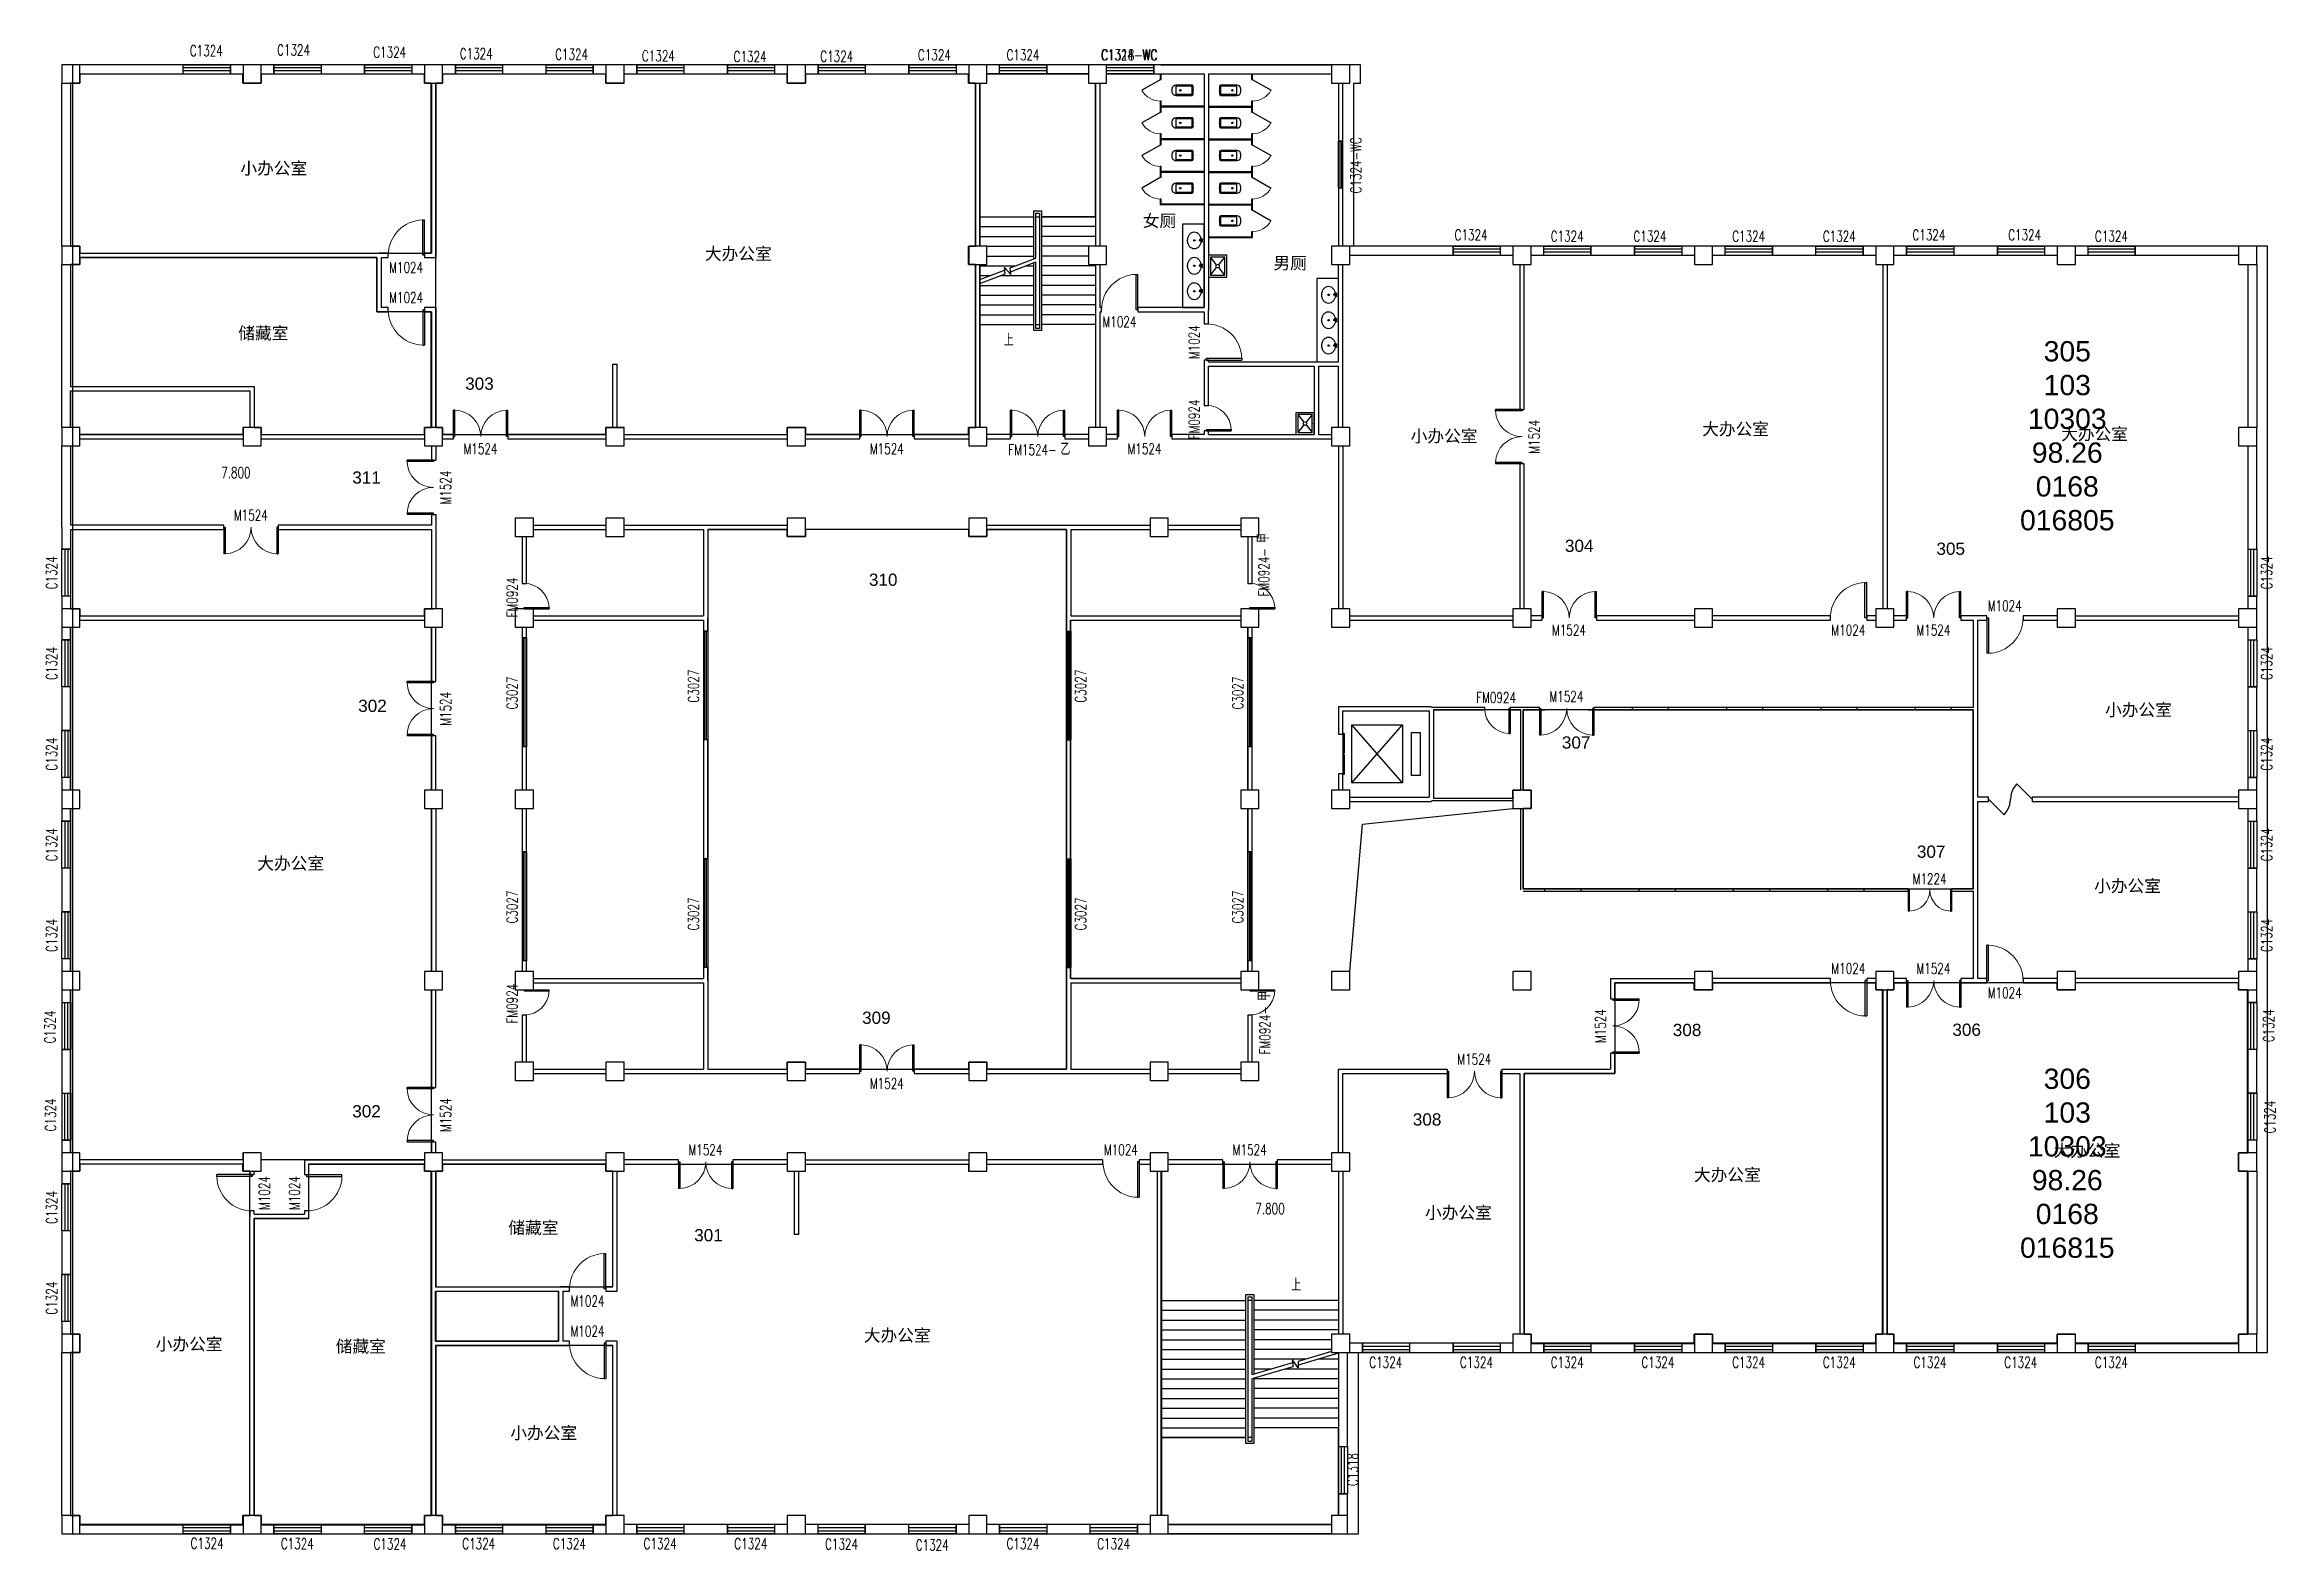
# Model space of a CAD drawing. Header units: millimetres. Extents: x -33606 to 27877, y -136745 to -95224.
import ezdxf

# ---------------------------------------------------------------- set-up
doc = ezdxf.new("R2010")
doc.units = ezdxf.units.MM
doc.header["$LTSCALE"] = 1000
for name, color, linetype in [('body', 30, 'Continuous'), ('GROS', 6, 'Continuous'), ('name', 1, 'Continuous'), ('RM', 4, 'Continuous'), ('RM$', 5, 'Continuous'), ('RM$TXT', 5, 'Continuous')]:
    doc.layers.add(name, color=color, linetype=linetype)
doc.styles.add('_TCH_DIM', font='SIMPLEX', dxfattribs={"bigfont": 'GBCBIG'})
doc.styles.add('_TCH_WINDOW', font='SIMPLEX', dxfattribs={"bigfont": 'GBCBIG'})
doc.styles.get("Standard").update_dxf_attribs({"font": 'arial.ttf'})

msp = doc.modelspace()

# ---------------------------------------------------------------- texts
at = {"layer": 'body', "style": '_TCH_WINDOW', "width": 0.705882}
msp.add_text('FM1524-', height=297.5, dxfattribs=at).set_placement((-7046, -106544))
at = {"layer": 'body', "style": '_TCH_WINDOW'}
msp.add_text('乙', height=338, dxfattribs=at).set_placement((-5606, -106544))
for p in [(148, -108962), (175, -121589)]:
    msp.add_text('甲', height=338, rotation=90, dxfattribs=at).set_placement(p)
at = {"layer": 'body', "style": '_TCH_WINDOW', "width": 0.705882}
for p in [(148, -110442), (175, -123069)]:
    msp.add_text('FM0924-', height=297.5, rotation=90, dxfattribs=at).set_placement(p)
at = {"layer": 'name'}
for s, p in [('小办公室', (-28210, -98803)), ('女厕', (-3340, -100251)), ('大办公室', (-15407, -101159)), ('男厕', (261, -101417)), ('储藏室', (-28269, -103349)), ('大办公室', (12078, -105994)), ('大办公室', (21972, -106129)), ('小办公室', (4045, -106186)), ('小办公室', (23184, -113735)), ('大办公室', (-27744, -117970)), ('小办公室', (22881, -118591)), ('大办公室', (21766, -125890)), ('大办公室', (11853, -126555)), ('小办公室', (4440, -127599)), ('储藏室', (-20824, -128014)), ('小办公室', (-30545, -131226)), ('储藏室', (-25582, -131287)), ('大办公室', (-11027, -130983)), ('小办公室', (-20771, -133674))]:
    msp.add_text(s, height=337.6, dxfattribs=at).set_placement(p)
at = {"layer": 'name', "color": 1}
for s, p in [('女厕', (-3340, -100251)), ('男厕', (261, -101417)), ('303', (-22015, -104742)), ('311', (-25126, -107330)), ('304', (8296, -109212)), ('305', (18535, -109294)), ('310', (-10887, -110148)), ('302', (-24963, -113625)), ('307', (8212, -114636)), ('307', (17996, -117647)), ('309', (-11075, -122226)), ('308', (11269, -122563)), ('306', (18975, -122557)), ('302', (-25127, -124805)), ('308', (4104, -125030)), ('301', (-15703, -128222))]:
    msp.add_text(s, height=337.6, dxfattribs=at).set_placement(p)
at = {"layer": 'name', "style": '_TCH_DIM'}
for p in [(-7168, -103537), (754, -129595)]:
    msp.add_text('上', height=338, dxfattribs=at).set_placement(p)
at = {"layer": 'name', "color": 1, "style": '_TCH_DIM'}
for p in [(-7168, -103537), (754, -129595)]:
    msp.add_text('上', height=338, dxfattribs=at).set_placement(p)
at = {"layer": 'name', "style": '_TCH_DIM', "width": 0.705882}
for p in [(-28740, -107175), (-238, -127471)]:
    msp.add_text('7.800', height=297.5, dxfattribs=at).set_placement(p)
at = {"layer": 'RM$TXT', "char_height": 558.8, "attachment_point": 8}
for s, insert in [('305^M^J103^M^J10303^M^J98.26^M^J0168^M^J016805^M^J', (22141, -108625)), ('306^M^J103^M^J10303^M^J98.26^M^J0168^M^J016815^M^J', (22141, -128685))]:
    msp.add_mtext(s, dxfattribs=dict(at, insert=insert))

# ---------------------------------------------------------------- blocks, each defined once
blk = doc.blocks.new('$DorLib2D$00000002')
for p, q in [((-0.5, 0), (-0.5, 0.4875)), ((-0.475, 0.4875), (-0.5, 0.4875)), ((-0.475, 0), (-0.475, 0.4875)), ((0.475, 0), (0.475, 0.4875)), ((0.475, 0.4875), (0.5, 0.4875)), ((0.5, 0), (0.5, 0.4875)), ((-0.5, 0), (-0.475, 0)), ((0.5, 0), (0.475, 0))]:
    blk.add_line(p, q)
at = {"lineweight": 13}
for centre, start, end in [((-0.4875, 0), 0, 88.53072), ((0.4875, 0), 91.46928, 180)]:
    blk.add_arc(centre, 0.4875, start, end, dxfattribs=at)
blk = doc.blocks.new('$DorLib2D$00000001')
for p, q in [((0.45, 0.975), (0.5, 0.975)), ((0.45, 0), (0.45, 0.975)), ((0.5, 0), (0.5, 0.975)), ((0.5, 0), (0.45, 0))]:
    blk.add_line(p, q)
at = {"lineweight": 13}
blk.add_arc((0.475, 0), 0.975, 91.46928, 180, dxfattribs=at)
blk = doc.blocks.new('$DorLib2D$00000145')
at = {"color": 0}
for points in [[(-0.146, -0.354), (-0.067, -0.25), (-0.017, -0.129), (0, 0)], [(0.146, 0.354), (0.067, 0.25), (0.017, 0.129), (0, 0)], [(0.5, 0), (0.146, 0.354)], [(-0.5, 0), (-0.146, -0.354)]]:
    blk.add_lwpolyline(points, dxfattribs=at)
blk = doc.blocks.new('$TCHSYS$LDOR22D')
for p, q in [((-0.517, 0.833), (-0.017, 0.833)), ((-0.517, 0.833), (-0.517, 0.667)), ((-0.517, 0.667), (-0.017, 0.667)), ((-0.017, 0.833), (-0.017, 0.667)), ((0.017, 0.833), (0.017, 0.667)), ((0.017, 0.833), (0.517, 0.833)), ((0.017, 0.667), (0.517, 0.667)), ((0.517, 0.833), (0.517, 0.667)), ((-0.5, 0.5), (0.5, 0.5))]:
    blk.add_line(p, q)
blk = doc.blocks.new('$lvtry$00000200')
for p, q in [((-140, -40, 0), (-140, -480, 0)), ((140, -470, 0), (-140, -470, 0)), ((-110, -40, 0), (-110, -470, 0)), ((100, 0, 0), (-100, 0, 0)), ((100, -30, 0), (-100, -30, 0)), ((-30, -590, 0), (30, -590, 0)), ((110, -470, 0), (110, -40, 0)), ((140, -480, 0), (140, -40, 0))]:
    blk.add_line(p, q)
blk.add_circle((0, -359, 0), 20)
for centre, radius, start, end in [((-100, -40, 0), 40, 90, 180), ((-30, -480, 0), 110, 180, 270), ((-100, -40, 0), 10, 90, 180), ((30, -480, 0), 110, 270, 0), ((100, -40, 0), 40, 0, 90), ((100, -40, 0), 10, 0, 90)]:
    blk.add_arc(centre, radius, start, end)
blk.add_point((0, 0))
blk = doc.blocks.new('$TCHSYS$APDOOR2D')
blk.add_line((0.5, 0), (0, 0.87))
at = {"lineweight": 13}
blk.add_arc((0.5, 0), 1, 120, 180, dxfattribs=at)
blk = doc.blocks.new('$lvtry$00000194')
for p, q in [((-17, -27, 0), (-17, -17, 0)), ((17, -27, 0), (17, -17, 0))]:
    blk.add_line(p, q)
at = {"elevation": 0}
blk.add_lwpolyline([(14, -39, -0.067374), (92, -53, -0.088152), (166, -93, -0.105269), (218, -155, -0.121685), (235, -224, -0.121685), (218, -292, -0.105269), (166, -355, -0.088152), (92, -394, -0.078966), (0, -409, -0.078966), (-92, -394, -0.088152), (-166, -355, -0.105269), (-218, -292, -0.121685), (-235, -224, -0.121685), (-218, -155, -0.105269), (-166, -93, -0.088152), (-92, -53, -0.059935), (-23, -40, -0.059935)], format="xyb", dxfattribs=at)
for centre, radius in [((0, -221, 0), 20), ((0, -27, 0), 16.7), ((0, -221, 0), 15)]:
    blk.add_circle(centre, radius)
for centre, radius, start, end in [((-40, -17, 0), 10.1, 106.60956, 258.16482), ((-64, 250, 0), 259, 274.70692, 282.37316), ((-75, -197, 0), 173, 71.36005, 79.18732), ((-29, -63, 0), 6.77, 155.34398, 308.32242), ((-171, 35, 0), 166, 324.84107, 338.13372), ((-171, 35, 0), 170, 324.84107, 331.35233), ((-29, -63, 0), 3.37, 155.34398, 308.32242), ((100, -178, 0), 170, 132.31406, 138.82532), ((100, -178, 0), 166, 125.53268, 138.82532), ((-12, -42, 0), 10.6, 201.89238, 261.77402), ((0, -17, 0), 16.7, 0, 180), ((-381, -99, 0), 372, 2.39824, 6.76269), ((0, -80, 0), 9.9, 201.78369, 338.21631), ((64, 250, 0), 259, 257.62684, 265.29308), ((381, -99, 0), 372, 170.10083, 177.60176), ((75, -197, 0), 173, 100.81268, 110.41907), ((40, -17, 0), 10.1, 281.83518, 73.39044)]:
    blk.add_arc(centre, radius, start, end)
blk.add_point((0, -17, 0))
blk = doc.blocks.new('$lvtry$00000191')
for p, q in [((-250, -50, 0), (-39, -219, 0)), ((-250, -450, 0), (-39, -281, 0)), ((39, -219, 0), (250, -50, 0)), ((39, -281, 0), (250, -450, 0))]:
    blk.add_line(p, q)
at = {"elevation": 0}
for points in [[(300, -500), (300, 0), (-300, 0), (-300, -500)], [(250, -450), (250, -50), (-250, -50), (-250, -450)]]:
    blk.add_lwpolyline(points, close=True, dxfattribs=at)
blk.add_circle((0, -250, 0), 50)
blk.add_point((0, -50, 0))
blk = doc.blocks.new('$TCHSYS$DOOR2D')
for p, q in [((0.45, 0.975), (0.5, 0.975)), ((0.45, 0), (0.45, 0.975)), ((0.5, 0), (0.5, 0.975)), ((0.5, 0), (0.45, 0))]:
    blk.add_line(p, q)
at = {"lineweight": 13}
blk.add_arc((0.475, 0), 0.975, 91.46928, 180, dxfattribs=at)
blk = doc.blocks.new('$TCHSYS$WIN2D')
for p, q in [((-0.5, 0.5), (0.5, 0.5)), ((-0.5, 0.5), (-0.5, -0.5)), ((0.5, 0.5), (0.5, -0.5)), ((0.5, 0.167), (-0.5, 0.167)), ((0.5, -0.167), (-0.5, -0.167)), ((-0.5, -0.5), (0.5, -0.5))]:
    blk.add_line(p, q)
blk = doc.blocks.new('_FZHK')
blk.add_lwpolyline([(-0.5, -0.5), (0.5, -0.5), (0.5, 0.5), (-0.5, 0.5)], close=True)

# ---------------------------------------------------------------- linework, layer by layer
at = {"layer": 'body'}
for p, q in [((-29786, -95784), (-32636, -95784)), ((-29786, -95784), (-32636, -95784)), ((-29786, -96034), (-29786, -95784)), ((-29786, -96034), (-29786, -95784)), ((-28136, -95784), (-28486, -95784)), ((-28486, -95784), (-28486, -96034)), ((-28136, -95784), (-28486, -95784)), ((-28486, -95784), (-28486, -96034)), ((-27286, -95784), (-27636, -95784)), ((-27286, -95784), (-27636, -95784)), ((-27286, -96034), (-27286, -95784)), ((-27286, -96034), (-27286, -95784)), ((-24786, -95784), (-25986, -95784)), ((-25986, -95784), (-25986, -96034)), ((-24786, -95784), (-25986, -95784)), ((-25986, -95784), (-25986, -96034)), ((-24786, -96034), (-24786, -95784)), ((-24786, -96034), (-24786, -95784)), ((-23136, -95784), (-23486, -95784)), ((-23486, -95784), (-23486, -96034)), ((-23136, -95784), (-23486, -95784)), ((-23486, -95784), (-23486, -96034)), ((-22286, -95784), (-22636, -95784)), ((-22286, -95784), (-22636, -95784)), ((-22286, -96034), (-22286, -95784)), ((-22286, -96034), (-22286, -95784)), ((-19786, -95784), (-20986, -95784)), ((-20986, -95784), (-20986, -96034)), ((-19786, -95784), (-20986, -95784)), ((-20986, -95784), (-20986, -96034)), ((-19786, -96034), (-19786, -95784)), ((-19786, -96034), (-19786, -95784)), ((-18136, -95784), (-18486, -95784)), ((-18486, -95784), (-18486, -96034)), ((-18136, -95784), (-18486, -95784)), ((-18486, -95784), (-18486, -96034)), ((-17286, -95784), (-17636, -95784)), ((-17286, -95784), (-17636, -95784)), ((-17286, -96034), (-17286, -95784)), ((-17286, -96034), (-17286, -95784)), ((-14786, -95784), (-15986, -95784)), ((-15986, -95784), (-15986, -96034)), ((-14786, -95784), (-15986, -95784)), ((-15986, -95784), (-15986, -96034)), ((-14786, -96034), (-14786, -95784)), ((-14786, -96034), (-14786, -95784)), ((-13136, -95784), (-13486, -95784)), ((-13486, -95784), (-13486, -96034)), ((-13136, -95784), (-13486, -95784)), ((-13486, -95784), (-13486, -96034)), ((-12286, -95784), (-12636, -95784)), ((-12286, -95784), (-12636, -95784)), ((-12286, -96034), (-12286, -95784)), ((-12286, -96034), (-12286, -95784)), ((-9786, -95784), (-10986, -95784)), ((-10986, -95784), (-10986, -96034)), ((-9786, -95784), (-10986, -95784)), ((-10986, -95784), (-10986, -96034)), ((-9786, -96034), (-9786, -95784)), ((-9786, -96034), (-9786, -95784)), ((-8136, -95784), (-8486, -95784)), ((-8486, -95784), (-8486, -96034)), ((-8136, -95784), (-8486, -95784)), ((-8486, -95784), (-8486, -96034)), ((-7286, -95784), (-7636, -95784)), ((-7286, -95784), (-7636, -95784)), ((-7286, -96034), (-7286, -95784)), ((-7286, -96034), (-7286, -95784)), ((-4836, -95784), (-5986, -95784)), ((-5986, -95784), (-5986, -96034)), ((-4836, -95784), (-5986, -95784)), ((-5986, -95784), (-5986, -96034)), ((-4336, -95784), (-3036, -95784)), ((-4336, -95784), (-3036, -95784)), ((-2846, -95784), (-3036, -95784)), ((-3036, -95784), (-3036, -96034)), ((-3036, -95784), (-3036, -96034)), ((-2846, -95784), (-3036, -95784)), ((-3036, -95784), (-3036, -96034)), ((-3036, -95784), (-3036, -96034)), ((-2846, -95784), (-1586, -95784)), ((-2846, -95784), (-1586, -95784)), ((-1586, -95784), (-326, -95784)), ((-1586, -95784), (-326, -95784)), ((-326, -95784), (1864, -95784)), ((-326, -95784), (1864, -95784)), ((-33136, -100784), (-33136, -96284)), ((-33136, -100784), (-33136, -96284)), ((-32886, -100784), (-32886, -96284)), ((-32886, -100784), (-32886, -96284)), ((-32636, -96034), (-29786, -96034)), ((-32636, -96034), (-29786, -96034)), ((-28486, -96034), (-28136, -96034)), ((-28486, -96034), (-28136, -96034)), ((-27636, -96034), (-27286, -96034)), ((-27636, -96034), (-27286, -96034)), ((-25986, -96034), (-24786, -96034)), ((-25986, -96034), (-24786, -96034)), ((-23486, -96034), (-23136, -96034)), ((-23486, -96034), (-23136, -96034)), ((-22946, -96284), (-22946, -100974)), ((-22946, -96284), (-22946, -100974)), ((-22826, -96284), (-22826, -101094)), ((-22826, -96284), (-22826, -101094)), ((-22636, -96034), (-22286, -96034)), ((-22636, -96034), (-22286, -96034)), ((-20986, -96034), (-19786, -96034)), ((-20986, -96034), (-19786, -96034)), ((-18486, -96034), (-18136, -96034)), ((-18486, -96034), (-18136, -96034)), ((-17636, -96034), (-17286, -96034)), ((-17636, -96034), (-17286, -96034)), ((-15986, -96034), (-14786, -96034)), ((-15986, -96034), (-14786, -96034)), ((-13486, -96034), (-13136, -96034)), ((-13486, -96034), (-13136, -96034)), ((-12636, -96034), (-12286, -96034)), ((-12636, -96034), (-12286, -96034)), ((-10986, -96034), (-9786, -96034)), ((-10986, -96034), (-9786, -96034)), ((-8486, -96034), (-8136, -96034)), ((-8486, -96034), (-8136, -96034)), ((-7946, -96284), (-7946, -100784)), ((-7946, -96284), (-7946, -100784)), ((-7826, -96284), (-7826, -100784)), ((-7826, -96284), (-7826, -99974)), ((-7826, -96284), (-7826, -100784)), ((-7636, -96034), (-7286, -96034)), ((-4836, -96034), (-7636, -96034)), ((-7636, -96034), (-7286, -96034)), ((-5986, -96034), (-4836, -96034)), ((-5986, -96034), (-4836, -96034)), ((-4646, -96284), (-4646, -100784)), ((-4646, -99974), (-4646, -96284)), ((-4646, -96284), (-4646, -100784)), ((-4526, -96284), (-4526, -100784)), ((-4526, -96284), (-4526, -100784)), ((-3036, -96034), (-4336, -96034)), ((-3036, -96034), (-4336, -96034)), ((-3036, -96034), (-2846, -96034)), ((-3036, -96034), (-2846, -96034)), ((-2859, -96034), (-2859, -96184)), ((-2859, -96184), (-2834, -96184)), ((-2846, -96034), (-1646, -96034)), ((-2846, -96034), (-1646, -96034)), ((-2834, -96184), (-2834, -96034)), ((-1646, -96034), (-1646, -102474)), ((-1646, -96034), (-1646, -102474)), ((-1526, -96034), (-326, -96034)), ((-1526, -96034), (-1526, -102534)), ((-1526, -96034), (-326, -96034)), ((-1526, -96034), (-1526, -102534)), ((-339, -96034), (-339, -96184)), ((-339, -96184), (-314, -96184)), ((-326, -96034), (1864, -96034)), ((-326, -96034), (1864, -96034)), ((-314, -96184), (-314, -96034)), ((2054, -96284), (2054, -97884)), ((2054, -96284), (2054, -97884)), ((2174, -97884), (2174, -96284)), ((2174, -97884), (2174, -96284)), ((-2834, -96784), (-2859, -96784)), ((-2859, -96784), (-2859, -96934)), ((-2859, -96934), (-2859, -97084)), ((-2859, -97084), (-2834, -97084)), ((-2834, -96922), (-2834, -96784)), ((-1646, -96922), (-2834, -96922)), ((-1646, -96947), (-2834, -96947)), ((-2834, -97084), (-2834, -96947)), ((-1646, -96947), (-1646, -96922)), ((-1526, -96922), (-339, -96922)), ((-1526, -96922), (-1526, -96947)), ((-1526, -96947), (-339, -96947)), ((-314, -96784), (-339, -96784)), ((-339, -96784), (-339, -96922)), ((-339, -96947), (-339, -97084)), ((-339, -97084), (-314, -97084)), ((-314, -96934), (-314, -96784)), ((-314, -97084), (-314, -96934)), ((-2834, -97684), (-2859, -97684)), ((-2859, -97684), (-2859, -97834)), ((-2834, -97822), (-2834, -97684)), ((-314, -97684), (-339, -97684)), ((-339, -97684), (-339, -97822)), ((-314, -97834), (-314, -97684)), ((-2859, -97834), (-2859, -97984)), ((-2859, -97984), (-2834, -97984)), ((-1646, -97822), (-2834, -97822)), ((-1646, -97847), (-2834, -97847)), ((-2834, -97984), (-2834, -97847)), ((-1646, -97847), (-1646, -97822)), ((-1526, -97822), (-339, -97822)), ((-1526, -97822), (-1526, -97847)), ((-1526, -97847), (-339, -97847)), ((-339, -97847), (-339, -97984)), ((-339, -97984), (-314, -97984)), ((-314, -97984), (-314, -97834)), ((2054, -97884), (2174, -97884)), ((2054, -97884), (2174, -97884)), ((-2834, -98584), (-2859, -98584)), ((-2859, -98584), (-2859, -98734)), ((-2859, -98734), (-2859, -98884)), ((-2859, -98884), (-2834, -98884)), ((-2834, -98722), (-2834, -98584)), ((-1646, -98722), (-2834, -98722)), ((-1646, -98747), (-2834, -98747)), ((-2834, -98884), (-2834, -98747)), ((-1646, -98747), (-1646, -98722)), ((-1526, -98722), (-339, -98722)), ((-1526, -98722), (-1526, -98747)), ((-1526, -98747), (-339, -98747)), ((-314, -98584), (-339, -98584)), ((-339, -98584), (-339, -98722)), ((-339, -98747), (-339, -98884)), ((-339, -98884), (-314, -98884)), ((-314, -98734), (-314, -98584)), ((-314, -98884), (-314, -98734)), ((-2834, -99484), (-2859, -99484)), ((-2859, -99484), (-2859, -99647)), ((-2834, -99622), (-2834, -99484)), ((-314, -99484), (-339, -99484)), ((-339, -99484), (-339, -99622)), ((-314, -99634), (-314, -99484)), ((2174, -99184), (2054, -99184)), ((2054, -99184), (2054, -100784)), ((2174, -99184), (2054, -99184)), ((2054, -99184), (2054, -100784)), ((2174, -100784), (2174, -99184)), ((2174, -100784), (2174, -99184)), ((-7826, -100784), (-7826, -99974)), ((-7826, -99974), (-6346, -99974)), ((-7826, -99974), (-6346, -99974)), ((-6346, -101132), (-6346, -99809)), ((-6346, -99809), (-6126, -99809)), ((-6286, -101109), (-6286, -99869)), ((-6286, -99869), (-6186, -99869)), ((-6286, -101109), (-6286, -99974)), ((-6286, -99974), (-6186, -99974)), ((-6186, -99869), (-6186, -103049)), ((-6186, -99974), (-6186, -102944)), ((-6126, -99809), (-6126, -103109)), ((-4646, -99974), (-6126, -99974)), ((-6126, -99974), (-4646, -99974)), ((-4646, -99974), (-4646, -100784)), ((-1646, -99647), (-2859, -99647)), ((-1646, -99622), (-2834, -99622)), ((-1646, -99647), (-1646, -99622)), ((-1526, -99622), (-339, -99622)), ((-1526, -99622), (-1526, -99647)), ((-1526, -99647), (-339, -99647)), ((-339, -99647), (-339, -99784)), ((-339, -99784), (-314, -99784)), ((-314, -99784), (-314, -99634)), ((-7826, -100244), (-6346, -100244)), ((-7826, -100514), (-6346, -100514)), ((-7636, -100784), (-6346, -100784)), ((-4646, -100244), (-6126, -100244)), ((-4646, -100514), (-6126, -100514)), ((-4836, -100784), (-6126, -100784)), ((-1526, -100522), (-339, -100522)), ((-1526, -100522), (-1526, -100547)), ((-1526, -100547), (-314, -100547)), ((-314, -100384), (-339, -100384)), ((-339, -100384), (-339, -100522)), ((-314, -100547), (-314, -100384)), ((5214, -100784), (2364, -100784)), ((5214, -100784), (2364, -100784)), ((5214, -101034), (5214, -100784)), ((5214, -101034), (5214, -100784)), ((6864, -100784), (6514, -100784)), ((6514, -100784), (6514, -101034)), ((6864, -100784), (6514, -100784)), ((6514, -100784), (6514, -101034)), ((7714, -100784), (7364, -100784)), ((7714, -100784), (7364, -100784)), ((7714, -101034), (7714, -100784)), ((7714, -101034), (7714, -100784)), ((10214, -100784), (9014, -100784)), ((9014, -100784), (9014, -101034)), ((10214, -100784), (9014, -100784)), ((9014, -100784), (9014, -101034)), ((10214, -101034), (10214, -100784)), ((10214, -101034), (10214, -100784)), ((11864, -100784), (11514, -100784)), ((11514, -100784), (11514, -101034)), ((11864, -100784), (11514, -100784)), ((11514, -100784), (11514, -101034)), ((12714, -100784), (12364, -100784)), ((12714, -100784), (12364, -100784)), ((12714, -101034), (12714, -100784)), ((12714, -101034), (12714, -100784)), ((15214, -100784), (14014, -100784)), ((14014, -100784), (14014, -101034)), ((15214, -100784), (14014, -100784)), ((14014, -100784), (14014, -101034)), ((15214, -101034), (15214, -100784)), ((15214, -101034), (15214, -100784)), ((16864, -100784), (16514, -100784)), ((16514, -100784), (16514, -101034)), ((16864, -100784), (16514, -100784)), ((16514, -100784), (16514, -101034)), ((17714, -100784), (17364, -100784)), ((17714, -100784), (17364, -100784)), ((17714, -101034), (17714, -100784)), ((17714, -101034), (17714, -100784)), ((20214, -100784), (19014, -100784)), ((19014, -100784), (19014, -101034)), ((20214, -100784), (19014, -100784)), ((19014, -100784), (19014, -101034)), ((20214, -101034), (20214, -100784)), ((20214, -101034), (20214, -100784)), ((21864, -100784), (21514, -100784)), ((21514, -100784), (21514, -101034)), ((21864, -100784), (21514, -100784)), ((21514, -100784), (21514, -101034)), ((22714, -100784), (22364, -100784)), ((22714, -100784), (22364, -100784)), ((22714, -101034), (22714, -100784)), ((22714, -101034), (22714, -100784)), ((26864, -100784), (24014, -100784)), ((24014, -100784), (24014, -101034)), ((26864, -100784), (24014, -100784)), ((24014, -100784), (24014, -101034)), ((-33136, -104708), (-33136, -101284)), ((-33136, -104708), (-33136, -101284)), ((-32886, -104648), (-32886, -101284)), ((-32886, -104648), (-32886, -101284)), ((-32636, -100974), (-24386, -100974)), ((-32636, -100974), (-24386, -100974)), ((-32636, -101094), (-24446, -101094)), ((-32636, -101094), (-24446, -101094)), ((-24446, -101094), (-24446, -102594)), ((-24446, -101094), (-24446, -102594)), ((-24136, -100974), (-24386, -100974)), ((-24136, -100974), (-24386, -100974)), ((-24326, -101094), (-24136, -101094)), ((-24326, -101094), (-24326, -102474)), ((-24326, -101094), (-24136, -101094)), ((-24326, -101094), (-24326, -102474)), ((-24136, -101094), (-24136, -100974)), ((-24136, -101094), (-24136, -100974)), ((-22946, -100974), (-23136, -100974)), ((-23136, -100974), (-23136, -101094)), ((-22946, -100974), (-23136, -100974)), ((-23136, -100974), (-23136, -101094)), ((-23136, -101094), (-22826, -101094)), ((-23136, -101094), (-22826, -101094)), ((-7946, -101284), (-7946, -105784)), ((-7946, -101284), (-7946, -105784)), ((-7826, -101284), (-7826, -105784)), ((-7826, -101703), (-7826, -101284)), ((-7826, -101284), (-7826, -105784)), ((-7826, -101324), (-6845, -101324)), ((-7826, -101703), (-7146, -101440)), ((-7636, -101054), (-6346, -101054)), ((-7135, -101543), (-7154, -101366)), ((-7154, -101366), (-6977, -101568)), ((-6997, -101383), (-6286, -101109)), ((-6977, -101568), (-6997, -101383)), ((-6986, -101486), (-6286, -101216)), ((-6568, -101324), (-6346, -101324)), ((-6346, -103109), (-6346, -101239)), ((-6286, -102944), (-6286, -101216)), ((-6286, -103049), (-6286, -101216)), ((-4836, -101054), (-6126, -101054)), ((-4646, -101324), (-6126, -101324)), ((-4646, -101284), (-4646, -102534)), ((-4646, -101284), (-4646, -102944)), ((-4646, -101284), (-4646, -102534)), ((-4526, -101284), (-4526, -102474)), ((-4526, -101284), (-4526, -102474)), ((2054, -103974), (2054, -101284)), ((2054, -103974), (2054, -101284)), ((2174, -104034), (2174, -101284)), ((2174, -104034), (2174, -101284)), ((2364, -101034), (5214, -101034)), ((2364, -101034), (5214, -101034)), ((6514, -101034), (6864, -101034)), ((6514, -101034), (6864, -101034)), ((7054, -101284), (7054, -105284)), ((7054, -101284), (7054, -105284)), ((7174, -105284), (7174, -101284)), ((7174, -105284), (7174, -101284)), ((7364, -101034), (7714, -101034)), ((7364, -101034), (7714, -101034)), ((9014, -101034), (10214, -101034)), ((9014, -101034), (10214, -101034)), ((11514, -101034), (11864, -101034)), ((11514, -101034), (11864, -101034)), ((12364, -101034), (12714, -101034)), ((12364, -101034), (12714, -101034)), ((14014, -101034), (15214, -101034)), ((14014, -101034), (15214, -101034)), ((16514, -101034), (16864, -101034)), ((16514, -101034), (16864, -101034)), ((17054, -101284), (17054, -110784)), ((17054, -101284), (17054, -110784)), ((17174, -101284), (17174, -110784)), ((17174, -101284), (17174, -110784)), ((17364, -101034), (17714, -101034)), ((17364, -101034), (17714, -101034)), ((19014, -101034), (20214, -101034)), ((19014, -101034), (20214, -101034)), ((21514, -101034), (21864, -101034)), ((21514, -101034), (21864, -101034)), ((22364, -101034), (22714, -101034)), ((22364, -101034), (22714, -101034)), ((24014, -101034), (26864, -101034)), ((24014, -101034), (26864, -101034)), ((27114, -101284), (27114, -105784)), ((27114, -101284), (27114, -105784)), ((27364, -101284), (27364, -105784)), ((27364, -101284), (27364, -105784)), ((-7826, -101810), (-7135, -101543)), ((-7826, -101594), (-7545, -101594)), ((-7826, -102944), (-7826, -101810)), ((-7826, -101864), (-6346, -101864)), ((-7268, -101594), (-6346, -101594)), ((-4646, -101594), (-6126, -101594)), ((-4646, -101864), (-6126, -101864)), ((-24446, -102594), (-24136, -102594)), ((-24446, -102594), (-24136, -102594)), ((-24136, -102474), (-24326, -102474)), ((-24136, -102474), (-24326, -102474)), ((-24136, -102594), (-24136, -102474)), ((-24136, -102594), (-24136, -102474)), ((-22826, -102474), (-23136, -102474)), ((-23136, -102474), (-23136, -102594)), ((-22826, -102474), (-23136, -102474)), ((-23136, -102474), (-23136, -102594)), ((-23136, -102594), (-22946, -102594)), ((-23136, -102594), (-22946, -102594)), ((-22946, -102594), (-22946, -105784)), ((-22946, -102594), (-22946, -105784)), ((-22826, -102474), (-22826, -105784)), ((-22826, -102474), (-22826, -105784)), ((-7826, -102134), (-6346, -102134)), ((-7826, -102404), (-6346, -102404)), ((-7826, -102674), (-6346, -102674)), ((-4646, -102134), (-6126, -102134)), ((-4646, -102404), (-6126, -102404)), ((-4646, -102674), (-6126, -102674)), ((-4646, -102534), (-4646, -105784)), ((-4646, -102534), (-4646, -105784)), ((-4476, -102474), (-4526, -102474)), ((-4476, -102474), (-4526, -102474)), ((-4526, -102594), (-4526, -105784)), ((-4526, -102594), (-4476, -102594)), ((-4526, -102594), (-4526, -105784)), ((-4526, -102594), (-4476, -102594)), ((-4476, -102594), (-4476, -102474)), ((-4476, -102594), (-4476, -102474)), ((-1646, -102474), (-3476, -102474)), ((-3476, -102474), (-3476, -102594)), ((-1646, -102474), (-3476, -102474)), ((-3476, -102474), (-3476, -102594)), ((-3476, -102594), (-1646, -102594)), ((-3476, -102594), (-1646, -102594)), ((-1646, -102594), (-1646, -102924)), ((-1646, -102594), (-1646, -102924)), ((-1526, -102924), (-1526, -102534)), ((-1526, -102924), (-1526, -102534)), ((-7826, -102944), (-6346, -102944)), ((-6126, -103109), (-6346, -103109)), ((-6286, -102944), (-6186, -102944)), ((-6186, -103049), (-6286, -103049)), ((-4646, -102944), (-6126, -102944)), ((-1646, -102924), (-1526, -102924)), ((-1646, -102924), (-1526, -102924)), ((-17946, -105784), (-17946, -104034)), ((-17946, -104034), (-17826, -104034)), ((-17946, -105784), (-17946, -104034)), ((-17946, -104034), (-17826, -104034)), ((-17826, -105784), (-17826, -104034)), ((-17826, -105784), (-17826, -104034)), ((-1526, -103924), (-1646, -103924)), ((-1646, -103924), (-1646, -104034)), ((-1526, -103924), (-1646, -103924)), ((-1646, -103924), (-1646, -104034)), ((-1646, -104034), (-1646, -105174)), ((-1646, -104034), (-1646, -105174)), ((-1526, -103974), (-1526, -103924)), ((-1526, -103974), (-1526, -103924)), ((-1526, -103974), (1443, -103974)), ((-1526, -103974), (1443, -103974)), ((-1526, -105174), (-1526, -104094)), ((-1526, -104094), (1383, -104094)), ((-1526, -105174), (-1526, -104094)), ((-1526, -104094), (1383, -104094)), ((1383, -104094), (1383, -105974)), ((1383, -104094), (1383, -105974)), ((1443, -103974), (2054, -103974)), ((1443, -103974), (2054, -103974)), ((1503, -104094), (2054, -104094)), ((1503, -104094), (1503, -105974)), ((1503, -104094), (2054, -104094)), ((1503, -104094), (1503, -105974)), ((2054, -105784), (2054, -104094)), ((2054, -105784), (2054, -104094)), ((2174, -105784), (2174, -104034)), ((2174, -105784), (2174, -104034)), ((-33136, -105784), (-33136, -104708)), ((-33136, -105784), (-33136, -104708)), ((-32886, -104648), (-27826, -104648)), ((-32886, -104648), (-27826, -104648)), ((-32886, -105784), (-32886, -104768)), ((-32886, -104768), (-27946, -104768)), ((-32886, -105784), (-32886, -104768)), ((-32886, -104768), (-27946, -104768)), ((-27946, -104768), (-27946, -105784)), ((-27946, -104768), (-27946, -105784)), ((-27826, -104648), (-27826, -105784)), ((-27826, -104648), (-27826, -105784)), ((-1646, -105174), (-1526, -105174)), ((-1646, -105174), (-1526, -105174)), ((7054, -105284), (7174, -105284)), ((7054, -105284), (7174, -105284)), ((-33136, -108534), (-33136, -106284)), ((-33136, -108534), (-33136, -106284)), ((-32886, -108474), (-32886, -106284)), ((-32886, -108474), (-32886, -106284)), ((-32636, -105974), (-28136, -105974)), ((-32636, -105974), (-28136, -105974)), ((-32636, -106094), (-28136, -106094)), ((-32636, -106094), (-28136, -106094)), ((-27636, -105974), (-23136, -105974)), ((-27636, -105974), (-23136, -105974)), ((-27636, -106094), (-23136, -106094)), ((-27636, -106094), (-23136, -106094)), ((-22946, -106284), (-22946, -106684)), ((-22826, -106284), (-22826, -106684)), ((-22336, -105974), (-22636, -105974)), ((-22336, -105974), (-22636, -105974)), ((-22636, -106094), (-22336, -106094)), ((-22636, -106094), (-22336, -106094)), ((-22336, -106094), (-22336, -105974)), ((-22336, -106094), (-22336, -105974)), ((-18136, -105974), (-20836, -105974)), ((-20836, -105974), (-20836, -106094)), ((-18136, -105974), (-20836, -105974)), ((-20836, -105974), (-20836, -106094)), ((-20836, -106094), (-18136, -106094)), ((-20836, -106094), (-18136, -106094)), ((-17636, -105974), (-13136, -105974)), ((-17636, -105974), (-13136, -105974)), ((-17636, -106094), (-13136, -106094)), ((-17636, -106094), (-13136, -106094)), ((-11136, -105974), (-12636, -105974)), ((-11136, -105974), (-12636, -105974)), ((-12636, -106094), (-11136, -106094)), ((-12636, -106094), (-11136, -106094)), ((-11136, -106094), (-11136, -105974)), ((-11136, -106094), (-11136, -105974)), ((-8136, -105974), (-9636, -105974)), ((-9636, -105974), (-9636, -106094)), ((-8136, -105974), (-9636, -105974)), ((-9636, -105974), (-9636, -106094)), ((-9636, -106094), (-8136, -106094)), ((-9636, -106094), (-8136, -106094)), ((-6986, -105974), (-7636, -105974)), ((-6986, -105974), (-7636, -105974)), ((-7636, -106094), (-6986, -106094)), ((-7636, -106094), (-6986, -106094)), ((-6986, -106094), (-6986, -105974)), ((-6986, -106094), (-6986, -105974)), ((-4836, -105974), (-5486, -105974)), ((-5486, -105974), (-5486, -106094)), ((-4836, -105974), (-5486, -105974)), ((-5486, -105974), (-5486, -106094)), ((-5486, -106094), (-4836, -106094)), ((-5486, -106094), (-4836, -106094)), ((-4036, -105974), (-4336, -105974)), ((-4036, -105974), (-4336, -105974)), ((-4336, -106094), (-4036, -106094)), ((-4336, -106094), (-4036, -106094)), ((-4036, -106094), (-4036, -105974)), ((-4036, -106094), (-4036, -105974)), ((-1646, -105974), (-2536, -105974)), ((-2536, -105974), (-2536, -106094)), ((-1646, -105974), (-2536, -105974)), ((-2536, -105974), (-2536, -106094)), ((-2536, -106094), (-1586, -106094)), ((-2536, -106094), (-1586, -106094)), ((-1526, -105874), (-1646, -105874)), ((-1646, -105874), (-1646, -105974)), ((-1526, -105874), (-1646, -105874)), ((-1646, -105874), (-1646, -105974)), ((-1586, -106094), (1443, -106094)), ((-1586, -106094), (1443, -106094)), ((-1526, -105974), (-1526, -105874)), ((-1526, -105974), (-1526, -105874)), ((-1526, -105974), (1383, -105974)), ((-1526, -105974), (1383, -105974)), ((1443, -106094), (1864, -106094)), ((1443, -106094), (1864, -106094)), ((1503, -105974), (1864, -105974)), ((1503, -105974), (1864, -105974)), ((2054, -106284), (2054, -110784)), ((2054, -106284), (2054, -110784)), ((2174, -106284), (2174, -110784)), ((2174, -106284), (2174, -110784)), ((27114, -106284), (27114, -109134)), ((27114, -106284), (27114, -109134)), ((27364, -109134), (27364, -106284)), ((27364, -109134), (27364, -106284)), ((-22946, -106684), (-22826, -106684)), ((7174, -106784), (7054, -106784)), ((7054, -106784), (7054, -110784)), ((7174, -106784), (7054, -106784)), ((7054, -106784), (7054, -110784)), ((7174, -110784), (7174, -106784)), ((7174, -110784), (7174, -106784)), ((-22946, -108184), (-22826, -108184)), ((-22946, -108184), (-22946, -108474)), ((-22826, -108184), (-22826, -110784)), ((-33136, -108534), (-33136, -109134)), ((-33136, -108534), (-33136, -109134)), ((-28666, -108474), (-32886, -108474)), ((-28666, -108474), (-32886, -108474)), ((-32886, -109134), (-32886, -108594)), ((-32886, -108594), (-28666, -108594)), ((-32886, -109134), (-32886, -108594)), ((-32886, -108594), (-28666, -108594)), ((-28666, -108594), (-28666, -108474)), ((-28666, -108594), (-28666, -108474)), ((-22946, -108474), (-27166, -108474)), ((-27166, -108474), (-27166, -108594)), ((-22946, -108474), (-27166, -108474)), ((-27166, -108474), (-27166, -108594)), ((-27166, -108594), (-22946, -108594)), ((-27166, -108594), (-22946, -108594)), ((-22946, -108594), (-22946, -110784)), ((-22946, -108594), (-22946, -110784)), ((-22826, -108474), (-22826, -110784)), ((-20446, -108784), (-20446, -110084)), ((-20446, -108784), (-20446, -110084)), ((-20326, -110084), (-20326, -108784)), ((-20326, -110084), (-20326, -108784)), ((-20136, -108474), (-18136, -108474)), ((-20136, -108474), (-18136, -108474)), ((-20136, -108594), (-18136, -108594)), ((-20136, -108594), (-18136, -108594)), ((-17636, -108474), (-15386, -108474)), ((-17636, -108474), (-15386, -108474)), ((-17636, -108594), (-15446, -108594)), ((-17636, -108594), (-15446, -108594)), ((-15446, -108594), (-15446, -110974)), ((-15446, -108594), (-15446, -110974)), ((-15386, -108474), (-13136, -108474)), ((-15386, -108474), (-13136, -108474)), ((-15326, -108594), (-13136, -108594)), ((-15326, -108594), (-15326, -111034)), ((-15326, -108594), (-13136, -108594)), ((-15326, -108594), (-15326, -111034)), ((-7636, -108474), (-5386, -108474)), ((-7636, -108474), (-5386, -108474)), ((-7636, -108594), (-5446, -108594)), ((-7636, -108594), (-5446, -108594)), ((-5446, -108594), (-5446, -111034)), ((-5446, -108594), (-5446, -111034)), ((-5386, -108474), (-3136, -108474)), ((-5386, -108474), (-3136, -108474)), ((-5326, -108594), (-3136, -108594)), ((-5326, -108594), (-5326, -110974)), ((-5326, -108594), (-3136, -108594)), ((-5326, -108594), (-5326, -110974)), ((-2636, -108474), (-636, -108474)), ((-2636, -108474), (-636, -108474)), ((-2636, -108594), (-636, -108594)), ((-2636, -108594), (-636, -108594)), ((-446, -108784), (-446, -110084)), ((-446, -108784), (-446, -110084)), ((-326, -110084), (-326, -108784)), ((-326, -110084), (-326, -108784)), ((-33136, -109134), (-32886, -109134)), ((-33136, -109134), (-32886, -109134)), ((27114, -109134), (27364, -109134)), ((27114, -109134), (27364, -109134)), ((-32886, -110434), (-33136, -110434)), ((-33136, -110434), (-33136, -110784)), ((-32886, -110434), (-33136, -110434)), ((-33136, -110434), (-33136, -110784)), ((-32886, -110784), (-32886, -110434)), ((-32886, -110784), (-32886, -110434)), ((-20446, -110084), (-20326, -110084)), ((-20446, -110084), (-20326, -110084)), ((-446, -110084), (-326, -110084)), ((-446, -110084), (-326, -110084)), ((27364, -110434), (27114, -110434)), ((27114, -110434), (27114, -110784)), ((27364, -110434), (27114, -110434)), ((27114, -110434), (27114, -110784)), ((27364, -110784), (27364, -110434)), ((27364, -110784), (27364, -110434)), ((-33136, -111284), (-33136, -111634)), ((-33136, -111284), (-33136, -111634)), ((-32886, -111634), (-32886, -111284)), ((-32886, -111634), (-32886, -111284)), ((-32636, -110974), (-23136, -110974)), ((-32636, -110974), (-23136, -110974)), ((-32636, -111094), (-23136, -111094)), ((-32636, -111094), (-23136, -111094)), ((-22946, -111284), (-22946, -112784)), ((-22946, -111284), (-22946, -112784)), ((-22826, -112784), (-22826, -111284)), ((-22826, -112784), (-22826, -111284)), ((-20446, -111284), (-20446, -111584)), ((-20446, -111284), (-20446, -111584)), ((-20326, -111584), (-20326, -111284)), ((-20326, -111584), (-20326, -111284)), ((-20136, -110974), (-15446, -110974)), ((-20136, -110974), (-15446, -110974)), ((-20136, -111094), (-15446, -111094)), ((-20136, -111094), (-15446, -111094)), ((-15446, -111094), (-15446, -111394)), ((-15446, -111094), (-15446, -111394)), ((-15326, -111394), (-15326, -111034)), ((-15326, -111394), (-15326, -111034)), ((-5446, -111034), (-5446, -111394)), ((-5446, -111034), (-5446, -111394)), ((-5326, -110974), (-636, -110974)), ((-5326, -110974), (-636, -110974)), ((-5326, -111394), (-5326, -111094)), ((-5326, -111094), (-636, -111094)), ((-5326, -111394), (-5326, -111094)), ((-5326, -111094), (-636, -111094)), ((-446, -111284), (-446, -111584)), ((-446, -111284), (-446, -111584)), ((-326, -111584), (-326, -111284)), ((-326, -111584), (-326, -111284)), ((2364, -110974), (6864, -110974)), ((2364, -110974), (6864, -110974)), ((2364, -111094), (6864, -111094)), ((2364, -111094), (6864, -111094)), ((7664, -110974), (7364, -110974)), ((7664, -110974), (7364, -110974)), ((7364, -111094), (7664, -111094)), ((7364, -111094), (7664, -111094)), ((7664, -111094), (7664, -110974)), ((7664, -111094), (7664, -110974)), ((11864, -110974), (9164, -110974)), ((9164, -110974), (9164, -111094)), ((11864, -110974), (9164, -110974)), ((9164, -110974), (9164, -111094)), ((9164, -111094), (11864, -111094)), ((9164, -111094), (11864, -111094)), ((15614, -110974), (12364, -110974)), ((15614, -110974), (12364, -110974)), ((12364, -111094), (15614, -111094)), ((12364, -111094), (15614, -111094)), ((15614, -111094), (15614, -110974)), ((15614, -111094), (15614, -110974)), ((16864, -110974), (16614, -110974)), ((16614, -110974), (16614, -111094)), ((16864, -110974), (16614, -110974)), ((16614, -110974), (16614, -111094)), ((16614, -111094), (16864, -111094)), ((16614, -111094), (16864, -111094)), ((17709, -110974), (17364, -110974)), ((17709, -110974), (17364, -110974)), ((17364, -111094), (17709, -111094)), ((17364, -111094), (17709, -111094)), ((17709, -111094), (17709, -110974)), ((17709, -111094), (17709, -110974)), ((19614, -110974), (19209, -110974)), ((19209, -110974), (19209, -111094)), ((19614, -110974), (19209, -110974)), ((19209, -110974), (19209, -111094)), ((19209, -111094), (19554, -111094)), ((19209, -111094), (19554, -111094)), ((19554, -113504), (19554, -111094)), ((19554, -113504), (19554, -111094)), ((19924, -110974), (19614, -110974)), ((19924, -110974), (19614, -110974)), ((19674, -111094), (19924, -111094)), ((19674, -113534), (19674, -111094)), ((19674, -111094), (19924, -111094)), ((19674, -113534), (19674, -111094)), ((19924, -111094), (19924, -110974)), ((19924, -111094), (19924, -110974)), ((21864, -110974), (20924, -110974)), ((20924, -110974), (20924, -111094)), ((21864, -110974), (20924, -110974)), ((20924, -110974), (20924, -111094)), ((20924, -111094), (21864, -111094)), ((20924, -111094), (21864, -111094)), ((22364, -110974), (26864, -110974)), ((22364, -110974), (26864, -110974)), ((22364, -111094), (26864, -111094)), ((22364, -111094), (26864, -111094)), ((27114, -111284), (27114, -111634)), ((27114, -111284), (27114, -111634)), ((27364, -111634), (27364, -111284)), ((27364, -111634), (27364, -111284)), ((-33136, -111634), (-32886, -111634)), ((-33136, -111634), (-32886, -111634)), ((-20446, -111584), (-20326, -111584)), ((-20446, -111584), (-20326, -111584)), ((-15446, -111394), (-15326, -111394)), ((-15446, -111394), (-15326, -111394)), ((-5446, -111394), (-5326, -111394)), ((-5446, -111394), (-5326, -111394)), ((-446, -111584), (-326, -111584)), ((-446, -111584), (-326, -111584)), ((27114, -111634), (27364, -111634)), ((27114, -111634), (27364, -111634)), ((-32886, -112934), (-33136, -112934)), ((-33136, -112934), (-33136, -114134)), ((-32886, -112934), (-33136, -112934)), ((-33136, -112934), (-33136, -114134)), ((-32886, -114134), (-32886, -112934)), ((-32886, -114134), (-32886, -112934)), ((-22946, -112784), (-22826, -112784)), ((-22946, -112784), (-22826, -112784)), ((27114, -112934), (27114, -114134)), ((27364, -112934), (27114, -112934)), ((27114, -112934), (27114, -114134)), ((27364, -112934), (27114, -112934)), ((27364, -114134), (27364, -112934)), ((27364, -114134), (27364, -112934)), ((2054, -113474), (2054, -114234)), ((2054, -113474), (4614, -113474)), ((2054, -113474), (2054, -114234)), ((2054, -113474), (4614, -113474)), ((2174, -114234), (2174, -113594)), ((2174, -113594), (4554, -113594)), ((2174, -114234), (2174, -113594)), ((2174, -113594), (4554, -113594)), ((4554, -113594), (4554, -115974)), ((4554, -113594), (4554, -115974)), ((6084, -113504), (4614, -113504)), ((6084, -113504), (4614, -113504)), ((4674, -113564), (6084, -113564)), ((4674, -113564), (4674, -116004)), ((4674, -113564), (6084, -113564)), ((4674, -113564), (4674, -116004)), ((6084, -113564), (6084, -113504)), ((6084, -113564), (6084, -113504)), ((7114, -113504), (6784, -113504)), ((6784, -113504), (6784, -113564)), ((7114, -113504), (6784, -113504)), ((6784, -113504), (6784, -113564)), ((6784, -113564), (7084, -113564)), ((6784, -113564), (7084, -113564)), ((7084, -115784), (7084, -113564)), ((7084, -115784), (7084, -113564)), ((7594, -113504), (7114, -113504)), ((7594, -113504), (7114, -113504)), ((7144, -115784), (7144, -113564)), ((7144, -113564), (7744, -113564)), ((7144, -115784), (7144, -113564)), ((7144, -113564), (7594, -113564)), ((7594, -113564), (7594, -113504)), ((8944, -113564), (19554, -113564)), ((19554, -113504), (9094, -113504)), ((19554, -113504), (9094, -113504)), ((9094, -113504), (9094, -113564)), ((9094, -113504), (9094, -113564)), ((9094, -113564), (19554, -113564)), ((10154, -113564), (10154, -113504)), ((11154, -113564), (11154, -113504)), ((12754, -113564), (12754, -113504)), ((13754, -113564), (13754, -113504)), ((15354, -113564), (15354, -113504)), ((16354, -113564), (16354, -113504)), ((17954, -113564), (17954, -113504)), ((18954, -113564), (18954, -113504)), ((19554, -116034), (19554, -113564)), ((19554, -116034), (19554, -113564)), ((19674, -115974), (19674, -113534)), ((19674, -115974), (19674, -113534)), ((-33136, -114134), (-32886, -114134)), ((-33136, -114134), (-32886, -114134)), ((-22826, -114284), (-22946, -114284)), ((-22946, -114284), (-22946, -115784)), ((-22826, -114284), (-22946, -114284)), ((-22946, -114284), (-22946, -115784)), ((-22826, -115784), (-22826, -114284)), ((-22826, -115784), (-22826, -114284)), ((2054, -114234), (2174, -114234)), ((2054, -114234), (2174, -114234)), ((2419, -115584), (2419, -113984)), ((2419, -113984), (3819, -113984)), ((3819, -115584), (2419, -113984)), ((2419, -115584), (3819, -113984)), ((3819, -113984), (3819, -115584)), ((4064, -115379), (4064, -114189)), ((4064, -114189), (4309, -114189)), ((4309, -114189), (4309, -115379)), ((27114, -114134), (27364, -114134)), ((27114, -114134), (27364, -114134)), ((-20326, -114584), (-20446, -114584)), ((-20446, -114584), (-20446, -115784)), ((-20326, -114584), (-20446, -114584)), ((-20446, -114584), (-20446, -115784)), ((-20326, -115784), (-20326, -114584)), ((-20326, -115784), (-20326, -114584)), ((-15446, -114394), (-15446, -117674)), ((-15326, -114394), (-15446, -114394)), ((-15446, -114394), (-15446, -117674)), ((-15326, -114394), (-15446, -114394)), ((-15326, -117674), (-15326, -114394)), ((-15326, -117674), (-15326, -114394)), ((-5446, -114394), (-5446, -117674)), ((-5326, -114394), (-5446, -114394)), ((-5446, -114394), (-5446, -117674)), ((-5326, -114394), (-5446, -114394)), ((-5326, -117674), (-5326, -114394)), ((-5326, -117674), (-5326, -114394)), ((-326, -114584), (-446, -114584)), ((-446, -114584), (-446, -115784)), ((-326, -114584), (-446, -114584)), ((-446, -114584), (-446, -115784)), ((-326, -115784), (-326, -114584)), ((-326, -115784), (-326, -114584)), ((-32886, -115434), (-33136, -115434)), ((-33136, -115434), (-33136, -115784)), ((-32886, -115434), (-33136, -115434)), ((-33136, -115434), (-33136, -115784)), ((-32886, -115784), (-32886, -115434)), ((-32886, -115784), (-32886, -115434)), ((2174, -115334), (2054, -115334)), ((2054, -115334), (2054, -115784)), ((2174, -115334), (2054, -115334)), ((2054, -115334), (2054, -115784)), ((2174, -115784), (2174, -115334)), ((2174, -115784), (2174, -115334)), ((3819, -115584), (2419, -115584)), ((4309, -115379), (4064, -115379)), ((27364, -115434), (27114, -115434)), ((27114, -115434), (27114, -115784)), ((27364, -115434), (27114, -115434)), ((27114, -115434), (27114, -115784)), ((27364, -115784), (27364, -115434)), ((27364, -115784), (27364, -115434)), ((2364, -115974), (4554, -115974)), ((2364, -115974), (4554, -115974)), ((2364, -116094), (4614, -116094)), ((2364, -116094), (4614, -116094)), ((4614, -116064), (6864, -116064)), ((4614, -116064), (6864, -116064)), ((4674, -116004), (6864, -116004)), ((4674, -116004), (6864, -116004)), ((19554, -118504), (19554, -116034)), ((19554, -118504), (19554, -116034)), ((19974, -115974), (19674, -115974)), ((19974, -115974), (19674, -115974)), ((19674, -116094), (19974, -116094)), ((19674, -118534), (19674, -116094)), ((19674, -116094), (19974, -116094)), ((19674, -118534), (19674, -116094)), ((19974, -116094), (19974, -115974)), ((19974, -116094), (19974, -115974)), ((26864, -115974), (21174, -115974)), ((21174, -115974), (21174, -116094)), ((26864, -115974), (21174, -115974)), ((21174, -115974), (21174, -116094)), ((21174, -116094), (26864, -116094)), ((21174, -116094), (26864, -116094)), ((-33136, -116284), (-33136, -116634)), ((-33136, -116284), (-33136, -116634)), ((-33136, -116634), (-32886, -116634)), ((-33136, -116634), (-32886, -116634)), ((-32886, -116634), (-32886, -116284)), ((-32886, -116634), (-32886, -116284)), ((-22946, -116284), (-22946, -120784)), ((-22946, -116284), (-22946, -120784)), ((-22826, -116284), (-22826, -120784)), ((-22826, -116284), (-22826, -120784)), ((-20446, -116284), (-20446, -117484)), ((-20446, -116284), (-20446, -117484)), ((-20326, -117484), (-20326, -116284)), ((-20326, -117484), (-20326, -116284)), ((-446, -116284), (-446, -117484)), ((-446, -116284), (-446, -117484)), ((-326, -117484), (-326, -116284)), ((-326, -117484), (-326, -116284)), ((7084, -118534), (7084, -116284)), ((7084, -118534), (7084, -116284)), ((7144, -118504), (7144, -116284)), ((7144, -118504), (7144, -116284)), ((27114, -116284), (27114, -116634)), ((27114, -116284), (27114, -116634)), ((27114, -116634), (27364, -116634)), ((27114, -116634), (27364, -116634)), ((27364, -116634), (27364, -116284)), ((27364, -116634), (27364, -116284)), ((-32886, -117934), (-33136, -117934)), ((-33136, -117934), (-33136, -119134)), ((-32886, -117934), (-33136, -117934)), ((-33136, -117934), (-33136, -119134)), ((-32886, -119134), (-32886, -117934)), ((-32886, -119134), (-32886, -117934)), ((-20446, -117484), (-20326, -117484)), ((-20446, -117484), (-20326, -117484)), ((-15446, -117674), (-15326, -117674)), ((-15446, -117674), (-15326, -117674)), ((-5446, -117674), (-5326, -117674)), ((-5446, -117674), (-5326, -117674)), ((-446, -117484), (-326, -117484)), ((-446, -117484), (-326, -117484)), ((27114, -117934), (27114, -119134)), ((27364, -117934), (27114, -117934)), ((27114, -117934), (27114, -119134)), ((27364, -117934), (27114, -117934)), ((27364, -119134), (27364, -117934)), ((27364, -119134), (27364, -117934)), ((17754, -118504), (7144, -118504)), ((17754, -118504), (7144, -118504)), ((7144, -118564), (17754, -118564)), ((7144, -118564), (17754, -118564)), ((7744, -118564), (7744, -118504)), ((8744, -118564), (8744, -118504)), ((10344, -118564), (10344, -118504)), ((11344, -118564), (11344, -118504)), ((12944, -118564), (12944, -118504)), ((13944, -118564), (13944, -118504)), ((15544, -118564), (15544, -118504)), ((16544, -118564), (16544, -118504)), ((17754, -118564), (17754, -118504)), ((17754, -118564), (17754, -118504)), ((19554, -118504), (18954, -118504)), ((18954, -118504), (18954, -118564)), ((19554, -118504), (18954, -118504)), ((18954, -118504), (18954, -118564)), ((18954, -118564), (19554, -118564)), ((18954, -118564), (19554, -118564)), ((19554, -120974), (19554, -118564)), ((19554, -120974), (19554, -118564)), ((19674, -120974), (19674, -118534)), ((19674, -120974), (19674, -118534)), ((-33136, -119134), (-32886, -119134)), ((-33136, -119134), (-32886, -119134)), ((27114, -119134), (27364, -119134)), ((27114, -119134), (27364, -119134)), ((-32886, -120434), (-33136, -120434)), ((-33136, -120434), (-33136, -120784)), ((-32886, -120434), (-33136, -120434)), ((-33136, -120434), (-33136, -120784)), ((-32886, -120784), (-32886, -120434)), ((-32886, -120784), (-32886, -120434)), ((-20326, -120484), (-20446, -120484)), ((-20446, -120484), (-20446, -120784)), ((-20326, -120484), (-20446, -120484)), ((-20446, -120484), (-20446, -120784)), ((-20326, -120784), (-20326, -120484)), ((-20326, -120784), (-20326, -120484)), ((-326, -120484), (-446, -120484)), ((-446, -120484), (-446, -120784)), ((-326, -120484), (-446, -120484)), ((-446, -120484), (-446, -120784)), ((-326, -120784), (-326, -120484)), ((-326, -120784), (-326, -120484)), ((27364, -120434), (27114, -120434)), ((27114, -120434), (27114, -120784)), ((27364, -120434), (27114, -120434)), ((27114, -120434), (27114, -120784)), ((27364, -120784), (27364, -120434)), ((27364, -120784), (27364, -120434)), ((-20136, -120974), (-15446, -120974)), ((-20136, -120974), (-15446, -120974)), ((-20136, -121094), (-15446, -121094)), ((-20136, -121094), (-15446, -121094)), ((-15326, -120674), (-15446, -120674)), ((-15446, -120674), (-15446, -120974)), ((-15326, -120674), (-15446, -120674)), ((-15446, -120674), (-15446, -120974)), ((-15446, -121094), (-15446, -123474)), ((-15446, -121094), (-15446, -123474)), ((-15326, -121034), (-15326, -120674)), ((-15326, -121034), (-15326, -120674)), ((-15326, -121034), (-15326, -123474)), ((-15326, -121034), (-15326, -123474)), ((-5326, -120674), (-5446, -120674)), ((-5446, -120674), (-5446, -121034)), ((-5326, -120674), (-5446, -120674)), ((-5446, -120674), (-5446, -121034)), ((-5446, -121034), (-5446, -123474)), ((-5446, -121034), (-5446, -123474)), ((-5326, -120974), (-5326, -120674)), ((-5326, -120974), (-5326, -120674)), ((-5326, -120974), (-636, -120974)), ((-5326, -120974), (-636, -120974)), ((-5326, -121094), (-5326, -123474)), ((-5326, -121094), (-636, -121094)), ((-5326, -121094), (-5326, -123474)), ((-5326, -121094), (-636, -121094)), ((9554, -120974), (11864, -120974)), ((9554, -120974), (9554, -121534)), ((9554, -120974), (11864, -120974)), ((9554, -120974), (9554, -121534)), ((9674, -121094), (11864, -121094)), ((9674, -121534), (9674, -121094)), ((9674, -121094), (11864, -121094)), ((9674, -121534), (9674, -121094)), ((15614, -120974), (12364, -120974)), ((15614, -120974), (12364, -120974)), ((12364, -121094), (15614, -121094)), ((12364, -121094), (15614, -121094)), ((15614, -121094), (15614, -120974)), ((15614, -121094), (15614, -120974)), ((16864, -120974), (16614, -120974)), ((16614, -120974), (16614, -121094)), ((16864, -120974), (16614, -120974)), ((16614, -120974), (16614, -121094)), ((16614, -121094), (16864, -121094)), ((16614, -121094), (16864, -121094)), ((17709, -120974), (17364, -120974)), ((17709, -120974), (17364, -120974)), ((17364, -121094), (17709, -121094)), ((17364, -121094), (17709, -121094)), ((17709, -121094), (17709, -120974)), ((17709, -121094), (17709, -120974)), ((19554, -120974), (19209, -120974)), ((19209, -120974), (19209, -121094)), ((19554, -120974), (19209, -120974)), ((19209, -120974), (19209, -121094)), ((19209, -121094), (19614, -121094)), ((19209, -121094), (19614, -121094)), ((19614, -121094), (19924, -121094)), ((19614, -121094), (19924, -121094)), ((19924, -120974), (19674, -120974)), ((19924, -120974), (19674, -120974)), ((19924, -121094), (19924, -120974)), ((19924, -121094), (19924, -120974)), ((21864, -120974), (20924, -120974)), ((20924, -120974), (20924, -121094)), ((21864, -120974), (20924, -120974)), ((20924, -120974), (20924, -121094)), ((20924, -121094), (21864, -121094)), ((20924, -121094), (21864, -121094)), ((26864, -120974), (22364, -120974)), ((26864, -120974), (22364, -120974)), ((26864, -121094), (22364, -121094)), ((26864, -121094), (22364, -121094)), ((-33136, -121284), (-33136, -121634)), ((-33136, -121284), (-33136, -121634)), ((-33136, -121634), (-32886, -121634)), ((-33136, -121634), (-32886, -121634)), ((-32886, -121634), (-32886, -121284)), ((-32886, -121634), (-32886, -121284)), ((-22946, -121284), (-22946, -123984)), ((-22946, -121284), (-22946, -123984)), ((-22826, -123984), (-22826, -121284)), ((-22826, -123984), (-22826, -121284)), ((9554, -121534), (9674, -121534)), ((9554, -121534), (9674, -121534)), ((17054, -121284), (17054, -130784)), ((17054, -121284), (17054, -130784)), ((17174, -121284), (17174, -130784)), ((17174, -121284), (17174, -130784)), ((27114, -121284), (27114, -121634)), ((27114, -121284), (27114, -121634)), ((27114, -121634), (27364, -121634)), ((27114, -121634), (27364, -121634)), ((27364, -121634), (27364, -121284)), ((27364, -121634), (27364, -121284)), ((-20326, -121984), (-20446, -121984)), ((-20446, -121984), (-20446, -123284)), ((-20326, -121984), (-20446, -121984)), ((-20446, -121984), (-20446, -123284)), ((-20326, -123284), (-20326, -121984)), ((-20326, -123284), (-20326, -121984)), ((-326, -121984), (-446, -121984)), ((-446, -121984), (-446, -123284)), ((-326, -121984), (-446, -121984)), ((-446, -121984), (-446, -123284)), ((-326, -123284), (-326, -121984)), ((-326, -123284), (-326, -121984)), ((-32886, -122934), (-33136, -122934)), ((-33136, -122934), (-33136, -124134)), ((-32886, -122934), (-33136, -122934)), ((-33136, -122934), (-33136, -124134)), ((-32886, -124134), (-32886, -122934)), ((-32886, -124134), (-32886, -122934)), ((27114, -122934), (27114, -124134)), ((27364, -122934), (27114, -122934)), ((27114, -122934), (27114, -124134)), ((27364, -122934), (27114, -122934)), ((27364, -124134), (27364, -122934)), ((27364, -124134), (27364, -122934)), ((-20136, -123474), (-18136, -123474)), ((-20136, -123474), (-18136, -123474)), ((-17636, -123474), (-15446, -123474)), ((-17636, -123474), (-15446, -123474)), ((-15326, -123474), (-13136, -123474)), ((-15326, -123474), (-13136, -123474)), ((-11136, -123474), (-12636, -123474)), ((-11136, -123474), (-12636, -123474)), ((-11136, -123594), (-11136, -123474)), ((-11136, -123594), (-11136, -123474)), ((-8136, -123474), (-9636, -123474)), ((-9636, -123474), (-9636, -123594)), ((-8136, -123474), (-9636, -123474)), ((-9636, -123474), (-9636, -123594)), ((-6746, -123474), (-7636, -123474)), ((-6746, -123474), (-7636, -123474)), ((-5446, -123474), (-6746, -123474)), ((-5446, -123474), (-6746, -123474)), ((-5326, -123474), (-3136, -123474)), ((-5326, -123474), (-3136, -123474)), ((-2636, -123474), (-636, -123474)), ((-2636, -123474), (-636, -123474)), ((2054, -123474), (5054, -123474)), ((2054, -125784), (2054, -123474)), ((2054, -123474), (5054, -123474)), ((2054, -125784), (2054, -123474)), ((5054, -123474), (5054, -123594)), ((6554, -123474), (6554, -123594)), ((6554, -123474), (7114, -123474)), ((6554, -123474), (7114, -123474)), ((7114, -123474), (9554, -123474)), ((7114, -123474), (9554, -123474)), ((9674, -123034), (9554, -123034)), ((9554, -123034), (9554, -123474)), ((9674, -123034), (9554, -123034)), ((9554, -123034), (9554, -123474)), ((9674, -123594), (9674, -123034)), ((9674, -123594), (9674, -123034)), ((-33136, -124134), (-32886, -124134)), ((-33136, -124134), (-32886, -124134)), ((-22946, -123984), (-22826, -123984)), ((-22946, -123984), (-22826, -123984)), ((-20136, -123594), (-18136, -123594)), ((-20136, -123594), (-18136, -123594)), ((-17636, -123594), (-15386, -123594)), ((-17636, -123594), (-15386, -123594)), ((-15386, -123594), (-13136, -123594)), ((-15386, -123594), (-13136, -123594)), ((-12636, -123594), (-11136, -123594)), ((-12636, -123594), (-11136, -123594)), ((-9636, -123594), (-8136, -123594)), ((-9636, -123594), (-8136, -123594)), ((-7636, -123594), (-6746, -123594)), ((-7636, -123594), (-6746, -123594)), ((-6746, -123594), (-5386, -123594)), ((-5746, -123594), (-5386, -123594)), ((-5386, -123594), (-3136, -123594)), ((-5386, -123594), (-3136, -123594)), ((-2636, -123594), (-636, -123594)), ((-2636, -123594), (-636, -123594)), ((2174, -123594), (5054, -123594)), ((2174, -125784), (2174, -123594)), ((2174, -123594), (5054, -123594)), ((2174, -125784), (2174, -123594)), ((6554, -123594), (7054, -123594)), ((6554, -123594), (7054, -123594)), ((7054, -123594), (7054, -125434)), ((7054, -123594), (7054, -125434)), ((7174, -125434), (7174, -123594)), ((7174, -123594), (9674, -123594)), ((7174, -125434), (7174, -123594)), ((7174, -123594), (9674, -123594)), ((27114, -124134), (27364, -124134)), ((27114, -124134), (27364, -124134)), ((-32886, -125434), (-33136, -125434)), ((-33136, -125434), (-33136, -125784)), ((-32886, -125434), (-33136, -125434)), ((-33136, -125434), (-33136, -125784)), ((-32886, -125784), (-32886, -125434)), ((-32886, -125784), (-32886, -125434)), ((-28136, -125974), (-32636, -125974)), ((-28136, -125974), (-32636, -125974)), ((-26446, -125974), (-23136, -125974)), ((-26446, -125974), (-26446, -126384)), ((-26446, -125974), (-23136, -125974)), ((-26446, -125974), (-26446, -126384)), ((-22826, -125484), (-22946, -125484)), ((-22946, -125484), (-22946, -125784)), ((-22826, -125484), (-22946, -125484)), ((-22946, -125484), (-22946, -125784)), ((-22826, -125784), (-22826, -125484)), ((-22826, -125784), (-22826, -125484)), ((-22636, -125974), (-18136, -125974)), ((-22636, -125974), (-18136, -125974)), ((-16136, -125974), (-17636, -125974)), ((-16136, -125974), (-17636, -125974)), ((-16136, -126094), (-16136, -125974)), ((-16136, -126094), (-16136, -125974)), ((-13136, -125974), (-14636, -125974)), ((-14636, -125974), (-14636, -126094)), ((-13136, -125974), (-14636, -125974)), ((-14636, -125974), (-14636, -126094)), ((-12636, -125974), (-8136, -125974)), ((-12636, -125974), (-8136, -125974)), ((-4436, -125974), (-7636, -125974)), ((-4436, -125974), (-7636, -125974)), ((-4436, -126094), (-4436, -125974)), ((-4436, -126094), (-4436, -125974)), ((-3136, -125974), (-3436, -125974)), ((-3436, -125974), (-3436, -126094)), ((-3136, -125974), (-3436, -125974)), ((-3436, -125974), (-3436, -126094)), ((-1136, -125974), (-2636, -125974)), ((-1136, -125974), (-2636, -125974)), ((-1136, -126094), (-1136, -125974)), ((-1136, -126094), (-1136, -125974)), ((1864, -125974), (364, -125974)), ((364, -125974), (364, -126094)), ((1864, -125974), (364, -125974)), ((364, -125974), (364, -126094)), ((7054, -125434), (7054, -130784)), ((7174, -130784), (7174, -125434)), ((27364, -125434), (27114, -125434)), ((27114, -125434), (27114, -125784)), ((27364, -125434), (27114, -125434)), ((27114, -125434), (27114, -125784)), ((27364, -125784), (27364, -125434)), ((27364, -125784), (27364, -125434)), ((-33136, -126284), (-33136, -126634)), ((-33136, -126284), (-33136, -126634)), ((-33136, -126634), (-32886, -126634)), ((-33136, -126634), (-32886, -126634)), ((-32886, -126634), (-32886, -126284)), ((-32886, -126634), (-32886, -126284)), ((-28136, -126094), (-32636, -126094)), ((-28136, -126094), (-32636, -126094)), ((-27946, -126284), (-27946, -126384)), ((-27946, -126284), (-27946, -126384)), ((-27946, -126384), (-27826, -126384)), ((-27946, -126384), (-27826, -126384)), ((-27826, -126384), (-27826, -126284)), ((-27826, -126384), (-27826, -126284)), ((-26446, -126384), (-26326, -126384)), ((-26446, -126384), (-26326, -126384)), ((-26326, -126094), (-23136, -126094)), ((-26326, -126384), (-26326, -126094)), ((-26326, -126094), (-23136, -126094)), ((-26326, -126384), (-26326, -126094)), ((-22946, -126284), (-22946, -129534)), ((-22946, -126284), (-22946, -129534)), ((-22826, -126284), (-22826, -129474)), ((-22826, -126284), (-22826, -129474)), ((-22636, -126094), (-18136, -126094)), ((-22636, -126094), (-18136, -126094)), ((-17946, -129474), (-17946, -126284)), ((-17946, -129474), (-17946, -126284)), ((-17826, -129594), (-17826, -126284)), ((-17826, -129594), (-17826, -126284)), ((-17636, -126094), (-16136, -126094)), ((-17636, -126094), (-16136, -126094)), ((-14636, -126094), (-13136, -126094)), ((-14636, -126094), (-13136, -126094)), ((-12946, -126284), (-12946, -128034)), ((-12946, -126284), (-12946, -128034)), ((-12826, -126284), (-12826, -128034)), ((-12826, -126284), (-12826, -128034)), ((-12636, -126094), (-8136, -126094)), ((-12636, -126094), (-8136, -126094)), ((-7636, -126094), (-4436, -126094)), ((-7636, -126094), (-4436, -126094)), ((-3436, -126094), (-3136, -126094)), ((-3436, -126094), (-3136, -126094)), ((-2946, -126284), (-2946, -135784)), ((-2946, -126284), (-2946, -135784)), ((-2826, -126284), (-2826, -135784)), ((-2826, -126284), (-2826, -135784)), ((-2636, -126094), (-1136, -126094)), ((-2636, -126094), (-1136, -126094)), ((364, -126094), (1864, -126094)), ((364, -126094), (1864, -126094)), ((2054, -126284), (2054, -130784)), ((2054, -126284), (2054, -130784)), ((2174, -126284), (2174, -130784)), ((2174, -126284), (2174, -130784)), ((7054, -126634), (7054, -130784)), ((7174, -130784), (7174, -126634)), ((27114, -126284), (27114, -130784)), ((27114, -126284), (27114, -130784)), ((27364, -126284), (27364, -130784)), ((27364, -126284), (27364, -130784)), ((-27826, -127384), (-27946, -127384)), ((-27946, -127384), (-27946, -127534)), ((-27826, -127384), (-27946, -127384)), ((-27946, -127384), (-27946, -127534)), ((-27946, -135784), (-27946, -127534)), ((-27946, -135784), (-27946, -127534)), ((-27826, -127474), (-27826, -127384)), ((-27826, -127474), (-27826, -127384)), ((-27826, -127474), (-26446, -127474)), ((-27826, -127474), (-26446, -127474)), ((-27826, -135784), (-27826, -127594)), ((-27826, -127594), (-26326, -127594)), ((-27826, -135784), (-27826, -127594)), ((-27826, -127594), (-26326, -127594)), ((-26326, -127384), (-26446, -127384)), ((-26446, -127384), (-26446, -127474)), ((-26326, -127384), (-26446, -127384)), ((-26446, -127384), (-26446, -127474)), ((-26326, -127594), (-26326, -127384)), ((-26326, -127594), (-26326, -127384)), ((-32886, -127934), (-33136, -127934)), ((-33136, -127934), (-33136, -129134)), ((-32886, -127934), (-33136, -127934)), ((-33136, -127934), (-33136, -129134)), ((-32886, -129134), (-32886, -127934)), ((-32886, -129134), (-32886, -127934)), ((-12826, -128034), (-12946, -128034)), ((-12826, -128034), (-12946, -128034)), ((-33136, -129134), (-32886, -129134)), ((-33136, -129134), (-32886, -129134)), ((-22946, -129534), (-22946, -131034)), ((-22946, -129534), (-22946, -131034)), ((-22826, -129474), (-19386, -129474)), ((-22826, -129474), (-19386, -129474)), ((-22826, -129594), (-22826, -130974)), ((-22826, -129594), (-19446, -129594)), ((-22826, -129594), (-22826, -130974)), ((-22826, -129594), (-19446, -129594)), ((-19446, -129594), (-19446, -130974)), ((-19446, -129594), (-19446, -130974)), ((-19136, -129474), (-19386, -129474)), ((-19136, -129474), (-19386, -129474)), ((-19326, -129594), (-19136, -129594)), ((-19326, -129594), (-19326, -130974)), ((-19326, -129594), (-19136, -129594)), ((-19326, -129594), (-19326, -130974)), ((-19136, -129594), (-19136, -129474)), ((-19136, -129594), (-19136, -129474)), ((-17946, -129474), (-18136, -129474)), ((-18136, -129474), (-18136, -129594)), ((-17946, -129474), (-18136, -129474)), ((-18136, -129474), (-18136, -129594)), ((-18136, -129594), (-17826, -129594)), ((-18136, -129594), (-17826, -129594)), ((-496, -129689), (-276, -129689)), ((-496, -133799), (-496, -129689)), ((-276, -129689), (-276, -131891)), ((-2826, -133634), (-2826, -129854)), ((-2826, -129854), (-496, -129854)), ((-2826, -130124), (-496, -130124)), ((-436, -129749), (-336, -129749)), ((-436, -133739), (-436, -129749)), ((-436, -133634), (-436, -129854)), ((-336, -129854), (-436, -129854)), ((-336, -129749), (-336, -131908)), ((-336, -129854), (-336, -131908)), ((2054, -129854), (-276, -129854)), ((2054, -130124), (-276, -130124)), ((2054, -129854), (2054, -130784)), ((-32886, -130434), (-33136, -130434)), ((-33136, -130434), (-33136, -130784)), ((-32886, -130434), (-33136, -130434)), ((-33136, -130434), (-33136, -130784)), ((-32886, -130784), (-32886, -130434)), ((-32886, -130784), (-32886, -130434)), ((-2826, -130394), (-496, -130394)), ((-2826, -130664), (-496, -130664)), ((-2826, -130934), (-496, -130934)), ((2054, -130394), (-276, -130394)), ((2054, -130664), (-276, -130664)), ((1864, -130934), (-276, -130934)), ((-33136, -135784), (-33136, -131284)), ((-33136, -135784), (-33136, -131284)), ((-32886, -135784), (-32886, -131284)), ((-32886, -135784), (-32886, -131284)), ((-22946, -131034), (-22946, -135784)), ((-22946, -131034), (-22946, -135784)), ((-22826, -130974), (-19446, -130974)), ((-22826, -130974), (-19446, -130974)), ((-22826, -131094), (-22826, -135784)), ((-22826, -131094), (-19386, -131094)), ((-22826, -131094), (-22826, -135784)), ((-22826, -131094), (-19386, -131094)), ((-19386, -131094), (-19136, -131094)), ((-19386, -131094), (-19136, -131094)), ((-19136, -130974), (-19326, -130974)), ((-19136, -130974), (-19326, -130974)), ((-19136, -131094), (-19136, -130974)), ((-19136, -131094), (-19136, -130974)), ((-17826, -130974), (-18136, -130974)), ((-18136, -130974), (-18136, -131094)), ((-17826, -130974), (-18136, -130974)), ((-18136, -130974), (-18136, -131094)), ((-18136, -131094), (-17946, -131094)), ((-18136, -131094), (-17946, -131094)), ((-17946, -135784), (-17946, -131094)), ((-17946, -135784), (-17946, -131094)), ((-17826, -135784), (-17826, -130974)), ((-17826, -135784), (-17826, -130974)), ((-2826, -131204), (-496, -131204)), ((-2826, -131474), (-496, -131474)), ((1864, -131204), (-276, -131204)), ((1141, -131474), (-276, -131474)), ((948, -131711), (788, -131494)), ((788, -131494), (793, -131681)), ((1864, -131262), (944, -131532)), ((944, -131532), (948, -131711)), ((2054, -131310), (946, -131636)), ((2054, -131474), (1496, -131474)), ((2054, -131284), (2054, -133884)), ((2054, -131284), (2054, -133884)), ((2054, -131310), (2054, -133364)), ((2304, -133884), (2304, -131284)), ((2304, -133884), (2304, -131284)), ((2714, -131034), (2364, -131034)), ((2714, -131034), (2364, -131034)), ((2364, -131284), (2714, -131284)), ((2364, -131284), (2714, -131284)), ((2714, -131284), (2714, -131034)), ((2714, -131284), (2714, -131034)), ((5214, -131034), (4014, -131034)), ((4014, -131034), (4014, -131284)), ((5214, -131034), (4014, -131034)), ((4014, -131034), (4014, -131284)), ((4014, -131284), (5214, -131284)), ((4014, -131284), (5214, -131284)), ((5214, -131284), (5214, -131034)), ((5214, -131284), (5214, -131034)), ((6864, -131034), (6514, -131034)), ((6514, -131034), (6514, -131284)), ((6864, -131034), (6514, -131034)), ((6514, -131034), (6514, -131284)), ((6514, -131284), (6864, -131284)), ((6514, -131284), (6864, -131284)), ((7714, -131034), (7364, -131034)), ((7714, -131034), (7364, -131034)), ((7364, -131284), (7714, -131284)), ((7364, -131284), (7714, -131284)), ((7714, -131284), (7714, -131034)), ((7714, -131284), (7714, -131034)), ((10214, -131034), (9014, -131034)), ((9014, -131034), (9014, -131284)), ((10214, -131034), (9014, -131034)), ((9014, -131034), (9014, -131284)), ((9014, -131284), (10214, -131284)), ((9014, -131284), (10214, -131284)), ((10214, -131284), (10214, -131034)), ((10214, -131284), (10214, -131034)), ((11864, -131034), (11514, -131034)), ((11514, -131034), (11514, -131284)), ((11864, -131034), (11514, -131034)), ((11514, -131034), (11514, -131284)), ((11514, -131284), (11864, -131284)), ((11514, -131284), (11864, -131284)), ((12714, -131034), (12364, -131034)), ((12714, -131034), (12364, -131034)), ((12364, -131284), (12714, -131284)), ((12364, -131284), (12714, -131284)), ((12714, -131284), (12714, -131034)), ((12714, -131284), (12714, -131034)), ((15214, -131034), (14014, -131034)), ((14014, -131034), (14014, -131284)), ((15214, -131034), (14014, -131034)), ((14014, -131034), (14014, -131284)), ((14014, -131284), (15214, -131284)), ((14014, -131284), (15214, -131284)), ((15214, -131284), (15214, -131034)), ((15214, -131284), (15214, -131034)), ((16864, -131034), (16514, -131034)), ((16514, -131034), (16514, -131284)), ((16864, -131034), (16514, -131034)), ((16514, -131034), (16514, -131284)), ((16514, -131284), (16864, -131284)), ((16514, -131284), (16864, -131284)), ((17714, -131034), (17364, -131034)), ((17714, -131034), (17364, -131034)), ((17364, -131284), (17714, -131284)), ((17364, -131284), (17714, -131284)), ((17714, -131284), (17714, -131034)), ((17714, -131284), (17714, -131034)), ((20214, -131034), (19014, -131034)), ((19014, -131034), (19014, -131284)), ((20214, -131034), (19014, -131034)), ((19014, -131034), (19014, -131284)), ((19014, -131284), (20214, -131284)), ((19014, -131284), (20214, -131284)), ((20214, -131284), (20214, -131034)), ((20214, -131284), (20214, -131034)), ((21864, -131034), (21514, -131034)), ((21514, -131034), (21514, -131284)), ((21864, -131034), (21514, -131034)), ((21514, -131034), (21514, -131284)), ((21514, -131284), (21864, -131284)), ((21514, -131284), (21864, -131284)), ((22714, -131034), (22364, -131034)), ((22714, -131034), (22364, -131034)), ((22364, -131284), (22714, -131284)), ((22364, -131284), (22714, -131284)), ((22714, -131284), (22714, -131034)), ((22714, -131284), (22714, -131034)), ((26864, -131034), (24014, -131034)), ((24014, -131034), (24014, -131284)), ((26864, -131034), (24014, -131034)), ((24014, -131034), (24014, -131284)), ((24014, -131284), (26864, -131284)), ((24014, -131284), (26864, -131284)), ((-2826, -131744), (-496, -131744)), ((-2826, -132014), (-496, -132014)), ((790, -131577), (-336, -131908)), ((793, -131681), (-336, -132012)), ((-336, -132012), (-336, -133364)), ((-336, -132012), (-336, -133739)), ((222, -131744), (-276, -131744)), ((-276, -131995), (-276, -133799)), ((2054, -132014), (-276, -132014)), ((2054, -131744), (576, -131744)), ((-2826, -132284), (-496, -132284)), ((-2826, -132554), (-496, -132554)), ((2054, -132284), (-276, -132284)), ((2054, -132554), (-276, -132554)), ((-2826, -132824), (-496, -132824)), ((-2826, -133094), (-496, -133094)), ((-2826, -133364), (-496, -133364)), ((-336, -133364), (-336, -133634)), ((2054, -132824), (-276, -132824)), ((2054, -133094), (-276, -133094)), ((2054, -133364), (-276, -133364)), ((2054, -133364), (-276, -133364)), ((2054, -135784), (2054, -133364)), ((-2826, -133634), (-496, -133634)), ((-2826, -133634), (-2826, -135784)), ((-496, -133634), (-2826, -133634)), ((-276, -133799), (-496, -133799)), ((-336, -133634), (-436, -133634)), ((-336, -133739), (-436, -133739)), ((2054, -133884), (2304, -133884)), ((2054, -133884), (2304, -133884)), ((2304, -135184), (2054, -135184)), ((2054, -135184), (2054, -135784)), ((2304, -135184), (2054, -135184)), ((2054, -135184), (2054, -135784)), ((2304, -135784), (2304, -135184)), ((2304, -135784), (2304, -135184)), ((-29786, -136034), (-32636, -136034)), ((-29786, -136034), (-32636, -136034)), ((-32636, -136284), (-29786, -136284)), ((-32636, -136284), (-29786, -136284)), ((-29786, -136284), (-29786, -136034)), ((-29786, -136284), (-29786, -136034)), ((-28136, -136034), (-28486, -136034)), ((-28486, -136034), (-28486, -136284)), ((-28136, -136034), (-28486, -136034)), ((-28486, -136034), (-28486, -136284)), ((-28486, -136284), (-28136, -136284)), ((-28486, -136284), (-28136, -136284)), ((-27286, -136034), (-27636, -136034)), ((-27286, -136034), (-27636, -136034)), ((-27636, -136284), (-27286, -136284)), ((-27636, -136284), (-27286, -136284)), ((-27286, -136284), (-27286, -136034)), ((-27286, -136284), (-27286, -136034)), ((-24786, -136034), (-25986, -136034)), ((-25986, -136034), (-25986, -136284)), ((-24786, -136034), (-25986, -136034)), ((-25986, -136034), (-25986, -136284)), ((-25986, -136284), (-24786, -136284)), ((-25986, -136284), (-24786, -136284)), ((-24786, -136284), (-24786, -136034)), ((-24786, -136284), (-24786, -136034)), ((-23136, -136034), (-23486, -136034)), ((-23486, -136034), (-23486, -136284)), ((-23136, -136034), (-23486, -136034)), ((-23486, -136034), (-23486, -136284)), ((-23486, -136284), (-23136, -136284)), ((-23486, -136284), (-23136, -136284)), ((-22286, -136034), (-22636, -136034)), ((-22286, -136034), (-22636, -136034)), ((-22636, -136284), (-22286, -136284)), ((-22636, -136284), (-22286, -136284)), ((-22286, -136284), (-22286, -136034)), ((-22286, -136284), (-22286, -136034)), ((-19786, -136034), (-20986, -136034)), ((-20986, -136034), (-20986, -136284)), ((-19786, -136034), (-20986, -136034)), ((-20986, -136034), (-20986, -136284)), ((-20986, -136284), (-19786, -136284)), ((-20986, -136284), (-19786, -136284)), ((-19786, -136284), (-19786, -136034)), ((-19786, -136284), (-19786, -136034)), ((-18136, -136034), (-18486, -136034)), ((-18486, -136034), (-18486, -136284)), ((-18136, -136034), (-18486, -136034)), ((-18486, -136034), (-18486, -136284)), ((-18486, -136284), (-18136, -136284)), ((-18486, -136284), (-18136, -136284)), ((-17286, -136034), (-17636, -136034)), ((-17286, -136034), (-17636, -136034)), ((-17636, -136284), (-17286, -136284)), ((-17636, -136284), (-17286, -136284)), ((-17286, -136284), (-17286, -136034)), ((-17286, -136284), (-17286, -136034)), ((-14786, -136034), (-15986, -136034)), ((-15986, -136034), (-15986, -136284)), ((-14786, -136034), (-15986, -136034)), ((-15986, -136034), (-15986, -136284)), ((-15986, -136284), (-14786, -136284)), ((-15986, -136284), (-14786, -136284)), ((-14786, -136284), (-14786, -136034)), ((-14786, -136284), (-14786, -136034)), ((-13136, -136034), (-13486, -136034)), ((-13486, -136034), (-13486, -136284)), ((-13136, -136034), (-13486, -136034)), ((-13486, -136034), (-13486, -136284)), ((-13486, -136284), (-13136, -136284)), ((-13486, -136284), (-13136, -136284)), ((-12286, -136034), (-12636, -136034)), ((-12286, -136034), (-12636, -136034)), ((-12636, -136284), (-12286, -136284)), ((-12636, -136284), (-12286, -136284)), ((-12286, -136284), (-12286, -136034)), ((-12286, -136284), (-12286, -136034)), ((-9786, -136034), (-10986, -136034)), ((-10986, -136034), (-10986, -136284)), ((-9786, -136034), (-10986, -136034)), ((-10986, -136034), (-10986, -136284)), ((-10986, -136284), (-9786, -136284)), ((-10986, -136284), (-9786, -136284)), ((-9786, -136284), (-9786, -136034)), ((-9786, -136284), (-9786, -136034)), ((-8136, -136034), (-8486, -136034)), ((-8486, -136034), (-8486, -136284)), ((-8136, -136034), (-8486, -136034)), ((-8486, -136034), (-8486, -136284)), ((-8486, -136284), (-8136, -136284)), ((-8486, -136284), (-8136, -136284)), ((-7286, -136034), (-7636, -136034)), ((-7286, -136034), (-7636, -136034)), ((-7636, -136284), (-7286, -136284)), ((-7636, -136284), (-7286, -136284)), ((-7286, -136284), (-7286, -136034)), ((-7286, -136284), (-7286, -136034)), ((-4786, -136034), (-5986, -136034)), ((-5986, -136034), (-5986, -136284)), ((-4786, -136034), (-5986, -136034)), ((-5986, -136034), (-5986, -136284)), ((-5986, -136284), (-4786, -136284)), ((-5986, -136284), (-4786, -136284)), ((-4786, -136284), (-4786, -136034)), ((-4786, -136284), (-4786, -136034)), ((-3136, -136034), (-3486, -136034)), ((-3486, -136034), (-3486, -136284)), ((-3136, -136034), (-3486, -136034)), ((-3486, -136034), (-3486, -136284)), ((-3486, -136284), (-3136, -136284)), ((-3486, -136284), (-3136, -136284)), ((1864, -136034), (-2636, -136034)), ((-2636, -136034), (1864, -136034)), ((1864, -136034), (-2636, -136034)), ((1864, -136284), (-2636, -136284)), ((1864, -136284), (-2636, -136284))]:
    msp.add_line(p, q, dxfattribs=at)
for points in [[(-1646, -102474), (-1646, -100174), (-2246, -100174), (-2246, -102474)], [(2054, -103974), (2054, -101674), (1454, -101674), (1454, -103974)]]:
    msp.add_lwpolyline(points, close=True, dxfattribs=at)
msp.add_lwpolyline([(2364, -120784), (2721, -116719), (6864, -116284)], dxfattribs=at)
at = {"layer": 'GROS'}
msp.add_lwpolyline([(-32836, -136284), (2604, -136284), (2604, -131284), (27664, -131284), (27664, -100784), (2474, -100784), (2474, -96284), (2664, -96284), (2664, -95784), (-32836, -95784)], close=True, dxfattribs=at)
at = {"layer": 'RM'}
for p, q in [((-32639, -96286), (-32889, -96286)), ((-32889, -96286), (-32889, -100786)), ((-32639, -96036), (-32639, -96286)), ((-28139, -96036), (-32639, -96036)), ((-28139, -96286), (-28139, -96036)), ((-27639, -96286), (-28139, -96286)), ((-23139, -96036), (-27639, -96036)), ((-27639, -96036), (-27639, -96286)), ((-23139, -96286), (-23139, -96036)), ((-22949, -96286), (-23139, -96286)), ((-22949, -100976), (-22949, -96286)), ((-22639, -96286), (-22829, -96286)), ((-22829, -96286), (-22829, -105786)), ((-22639, -96036), (-22639, -96286)), ((-18139, -96036), (-22639, -96036)), ((-18139, -96286), (-18139, -96036)), ((-17639, -96286), (-18139, -96286)), ((-13139, -96036), (-17639, -96036)), ((-17639, -96036), (-17639, -96286)), ((-13139, -96286), (-13139, -96036)), ((-12639, -96286), (-13139, -96286)), ((-8139, -96036), (-12639, -96036)), ((-12639, -96036), (-12639, -96286)), ((-8139, -96286), (-8139, -96036)), ((-7949, -96286), (-8139, -96286)), ((-7949, -100786), (-7949, -96286)), ((-32889, -100786), (-32639, -100786)), ((-32639, -100786), (-32639, -100976)), ((-8139, -101286), (-8139, -100786)), ((-8139, -100786), (-7949, -100786)), ((-32889, -101286), (-32889, -104650)), ((-32639, -101286), (-32889, -101286)), ((-32639, -100976), (-22949, -100976)), ((-24449, -101096), (-32639, -101096)), ((-32639, -101096), (-32639, -101286)), ((-24449, -102596), (-24449, -101096)), ((-7949, -101286), (-8139, -101286)), ((-7949, -105786), (-7949, -101286)), ((-22949, -102596), (-24449, -102596)), ((-22949, -105786), (-22949, -102596)), ((-32889, -104650), (-27829, -104650)), ((-32889, -104770), (-27949, -104770)), ((-32889, -105786), (-32889, -104770)), ((-27949, -104770), (-27949, -105786)), ((-27829, -104650), (-27829, -105786)), ((-32639, -105786), (-32889, -105786)), ((-32639, -105976), (-32639, -105786)), ((-28139, -105976), (-32639, -105976)), ((-27949, -105786), (-28139, -105786)), ((-28139, -105786), (-28139, -105976)), ((-27829, -105786), (-27639, -105786)), ((-27639, -105786), (-27639, -105976)), ((-27639, -105976), (-23139, -105976)), ((-23139, -105976), (-23139, -105786)), ((-23139, -105786), (-22949, -105786)), ((-22829, -105786), (-22639, -105786)), ((-22639, -105786), (-22639, -105976)), ((-22639, -105976), (-18139, -105976)), ((-18139, -105976), (-18139, -105786)), ((-18139, -105786), (-17639, -105786)), ((-17639, -105786), (-17639, -105976)), ((-17639, -105976), (-13139, -105976)), ((-13139, -105976), (-13139, -105786)), ((-13139, -105786), (-12639, -105786)), ((-12639, -105786), (-12639, -105976)), ((-12639, -105976), (-8139, -105976)), ((-8139, -105976), (-8139, -105786)), ((-8139, -105786), (-7949, -105786)), ((-32889, -108596), (-32889, -110786)), ((-32889, -110786), (-32639, -110786)), ((-32639, -110786), (-32639, -110976)), ((-32639, -110976), (-23139, -110976)), ((-32639, -111096), (-23139, -111096)), ((-32639, -111286), (-32639, -111096)), ((-23139, -110976), (-23139, -110786)), ((-23139, -110786), (-22889, -110786)), ((-23139, -111096), (-23139, -111286)), ((-32889, -115786), (-32889, -111286)), ((-32889, -111286), (-32639, -111286)), ((-23139, -111286), (-22949, -111286)), ((-22949, -111286), (-22949, -115786)), ((-32639, -115786), (-32889, -115786)), ((-32639, -116286), (-32639, -115786)), ((-22949, -115786), (-23139, -115786)), ((-23139, -115786), (-23139, -116286)), ((-32889, -120786), (-32889, -116286)), ((-32889, -116286), (-32639, -116286)), ((-23139, -116286), (-22949, -116286)), ((-22949, -116286), (-22949, -120786)), ((-32639, -120786), (-32889, -120786)), ((-32639, -121286), (-32639, -120786)), ((-22949, -120786), (-23139, -120786)), ((-23139, -120786), (-23139, -121286)), ((-32889, -125786), (-32889, -121286)), ((-32889, -121286), (-32639, -121286)), ((-23139, -121286), (-22949, -121286)), ((-22949, -121286), (-22949, -125786)), ((-32639, -125786), (-32889, -125786)), ((-32639, -125976), (-32639, -125786)), ((-28139, -125976), (-32639, -125976)), ((-27639, -125786), (-28139, -125786)), ((-28139, -125786), (-28139, -125976)), ((-27639, -125976), (-27639, -125786)), ((-23139, -125976), (-27639, -125976)), ((-22949, -125786), (-23139, -125786)), ((-23139, -125786), (-23139, -125976)), ((-32639, -126286), (-32889, -126286)), ((-32889, -126286), (-32889, -130786)), ((-28139, -126096), (-32639, -126096)), ((-32639, -126096), (-32639, -126286)), ((-28139, -126286), (-28139, -126096)), ((-27949, -126286), (-28139, -126286)), ((-27949, -135786), (-27949, -126286)), ((-23139, -126096), (-26329, -126096)), ((-26329, -126096), (-26329, -127596)), ((-23139, -126286), (-23139, -126096)), ((-22949, -126286), (-23139, -126286)), ((-22949, -135786), (-22949, -126286)), ((-22639, -126286), (-22829, -126286)), ((-22829, -126286), (-22829, -129476)), ((-22639, -126096), (-22639, -126286)), ((-18139, -126096), (-22639, -126096)), ((-18139, -126286), (-18139, -126096)), ((-17949, -126286), (-18139, -126286)), ((-17949, -129476), (-17949, -126286)), ((-17639, -126096), (-13139, -126096)), ((-13139, -126096), (-13139, -126286)), ((-13139, -126286), (-12949, -126286)), ((-12949, -126286), (-12639, -126286)), ((-12639, -126286), (-12639, -126096)), ((-12639, -126096), (-8139, -126096)), ((-8139, -126096), (-8139, -126286)), ((-8139, -126286), (-7639, -126286)), ((-7639, -126286), (-7639, -126096)), ((-26329, -127596), (-27829, -127596)), ((-27829, -127596), (-27829, -135786)), ((-22829, -129476), (-17949, -129476)), ((-22829, -129596), (-19449, -129596)), ((-22829, -130976), (-22829, -129596)), ((-19449, -129596), (-19449, -130976)), ((-32889, -130786), (-32639, -130786)), ((-32639, -130786), (-32639, -131286)), ((-32639, -131286), (-32889, -131286)), ((-32889, -131286), (-32889, -135786)), ((-19449, -130976), (-22829, -130976)), ((-17949, -131096), (-22829, -131096)), ((-22829, -131096), (-22829, -135786)), ((-17949, -135786), (-17949, -131096)), ((-32889, -135786), (-32639, -135786)), ((-32639, -135786), (-32639, -136036)), ((-28139, -136036), (-28139, -135786)), ((-28139, -135786), (-27949, -135786)), ((-27829, -135786), (-27639, -135786)), ((-27639, -135786), (-27639, -136036)), ((-23139, -136036), (-23139, -135786)), ((-23139, -135786), (-22949, -135786)), ((-22829, -135786), (-22639, -135786)), ((-22639, -135786), (-22639, -136036)), ((-18139, -136036), (-18139, -135786)), ((-18139, -135786), (-17949, -135786)), ((-32639, -136036), (-28139, -136036)), ((-27639, -136036), (-23139, -136036)), ((-22639, -136036), (-18139, -136036))]:
    msp.add_line(p, q, dxfattribs=at)
for points in [[(-22829, -105786), (-22639, -105786), (-22639, -105976), (-18139, -105976), (-18139, -105786), (-17639, -105786), (-17639, -105976), (-13139, -105976), (-13139, -105786), (-12639, -105786), (-12639, -105976), (-8139, -105976), (-8139, -105786), (-7949, -105786), (-7949, -101286), (-8139, -101286), (-8139, -100786), (-7949, -100786), (-7949, -96286), (-8139, -96286), (-8139, -96036), (-12639, -96036), (-12639, -96286), (-13139, -96286), (-13139, -96036), (-17639, -96036), (-17639, -96286), (-18139, -96286), (-18139, -96036), (-22639, -96036), (-22639, -96286), (-22829, -96286)], [(-7636, -96284), (-7636, -96034), (-4836, -96034), (-4836, -96284), (-4646, -96284), (-4646, -100784), (-4836, -100784), (-4836, -101284), (-4646, -101284), (-4646, -105784), (-4836, -105784), (-4836, -105974), (-7636, -105974), (-7636, -105784), (-7826, -105784), (-7826, -101284), (-7636, -101284), (-7636, -100784), (-7826, -100784), (-7826, -96284)], [(-15326, -108594), (-15326, -123474), (-13136, -123474), (-13136, -123284), (-12636, -123284), (-12636, -123474), (-8136, -123474), (-8136, -123284), (-7636, -123284), (-7636, -123474), (-5446, -123474), (-5446, -108594), (-7636, -108594), (-7636, -108784), (-8136, -108784), (-8136, -108594), (-12636, -108594), (-12636, -108784), (-13136, -108784), (-13136, -108594)], [(-5329, -111096), (-639, -111096), (-639, -111286), (-449, -111286), (-449, -115786), (-639, -115786), (-639, -116286), (-449, -116286), (-449, -120786), (-639, -120786), (-639, -120976), (-5329, -120976)], [(7081, -113566), (4671, -113566), (4671, -116006), (6861, -116006), (6861, -115786), (7081, -115786)], [(19551, -113566), (7141, -113566), (7141, -115786), (7361, -115786), (7361, -116286), (7141, -116286), (7141, -118506), (19551, -118506)], [(17051, -121286), (16861, -121286), (16861, -121096), (12361, -121096), (12361, -121286), (11861, -121286), (11861, -121096), (9671, -121096), (9671, -123596), (7171, -123596), (7171, -130786), (7361, -130786), (7361, -131036), (11861, -131036), (11861, -130786), (12361, -130786), (12361, -131036), (16861, -131036), (16861, -130786), (17051, -130786)]]:
    msp.add_lwpolyline(points, close=True, dxfattribs=at)
msp.add_lwpolyline([(2051, -131286), (2051, -135786), (1861, -135786), (1861, -136036), (-2639, -136036), (-2639, -135786), (-2829, -135786), (-2829, -126286), (-2639, -126286), (-2639, -126096), (1861, -126096), (1861, -126286), (2051, -126286), (2051, -130786), (1861, -130786), (1861, -131264)], dxfattribs=at)
at = {"layer": 'RM$'}
msp.add_lwpolyline([(27111, -121286), (26861, -121286), (26861, -121096), (22361, -121096), (22361, -121286), (21861, -121286), (21861, -121096), (17361, -121096), (17361, -121286), (17171, -121286), (17171, -130786), (17361, -130786), (17361, -131036), (21861, -131036), (21861, -130786), (22361, -130786), (22361, -131036), (26861, -131036), (26861, -130786), (27111, -130786), (27111, -126286), (26861, -126286), (26861, -125786), (27111, -125786)], close=True, dxfattribs=at)

# ---------------------------------------------------------------- block references
at = {"layer": 'body'}
ref = msp.add_blockref('$TCHSYS$WIN2D', (-29136, -95909), dxfattribs=dict(at, xscale=1300, yscale=-250, zscale=1300))
ref.add_attrib('A', 'C1324', (-29605, -95542), dxfattribs={"height": 297.5, "style": '_TCH_WINDOW', "width": 0.705882})
ref = msp.add_blockref('$TCHSYS$WIN2D', (-26636, -95909), dxfattribs=dict(at, xscale=1300, yscale=250, zscale=1300))
ref.add_attrib('A', 'C1324', (-27199, -95522), dxfattribs={"height": 297.5, "style": '_TCH_WINDOW', "width": 0.705882})
ref = msp.add_blockref('$TCHSYS$WIN2D', (-24136, -95909), dxfattribs=dict(at, xscale=1300, yscale=250, zscale=1300))
ref.add_attrib('A', 'C1324', (-24550, -95582), dxfattribs={"height": 297.5, "style": '_TCH_WINDOW', "width": 0.705882})
for name, p, xscale, yscale, zscale in [('_FZHK', (-32886, -96034), 500, 500, 500), ('_FZHK', (-27886, -96034), 500, 500, 500), ('_FZHK', (-22886, -96034), 500, 500, 500), ('_FZHK', (-17886, -96034), 500, 500, 500), ('_FZHK', (-12886, -96034), 500, 500, 500), ('_FZHK', (-7886, -96034), 500, 500, 500), ('_FZHK', (-4586, -96034), 500, 500, 500), ('_FZHK', (2114, -96034), 500, 500, 500), ('_FZHK', (-32886, -101034), 500, 500, 500), ('_FZHK', (-7886, -101034), 500, 500, 500), ('_FZHK', (-4586, -101034), 500, 500, 500), ('_FZHK', (2114, -101034), 500, 500, 500), ('_FZHK', (7114, -101034), 500, 500, 500), ('_FZHK', (12114, -101034), 500, 500, 500), ('_FZHK', (17114, -101034), 500, 500, 500), ('_FZHK', (22114, -101034), 500, 500, 500), ('_FZHK', (27114, -101034), 500, 500, 500), ('$DorLib2D$00000002', (-6236, -106034), 1500, 1500, 1500), ('$DorLib2D$00000002', (-6236, -106034), 1500, 1500, 1500), ('_FZHK', (-32886, -106034), 500, 500, 500), ('_FZHK', (-27886, -106034), 500, 500, 500), ('_FZHK', (-22886, -106034), 500, 500, 500), ('_FZHK', (-17886, -106034), 500, 500, 500), ('_FZHK', (-12886, -106034), 500, 500, 500), ('_FZHK', (-7886, -106034), 500, 500, 500), ('_FZHK', (-4586, -106034), 500, 500, 500), ('_FZHK', (2114, -106034), 500, 500, 500), ('_FZHK', (27114, -106034), 500, 500, 500), ('_FZHK', (-20386, -108534), 500, 500, 500), ('_FZHK', (-17886, -108534), 500, 500, 500), ('_FZHK', (-12886, -108534), 500, 500, 500), ('_FZHK', (-7886, -108534), 500, 500, 500), ('_FZHK', (-2886, -108534), 500, 500, 500), ('_FZHK', (-386, -108534), 500, 500, 500), ('_FZHK', (-32886, -111034), 500, 500, 500), ('_FZHK', (-22886, -111034), 500, 500, 500), ('_FZHK', (-20386, -111034), 500, 500, 500), ('_FZHK', (-386, -111034), 500, 500, 500), ('_FZHK', (2114, -111034), 500, 500, 500), ('_FZHK', (7114, -111034), 500, 500, 500), ('_FZHK', (12114, -111034), 500, 500, 500), ('_FZHK', (17114, -111034), 500, 500, 500), ('_FZHK', (22114, -111034), 500, 500, 500), ('_FZHK', (27114, -111034), 500, 500, 500), ('_FZHK', (-32886, -116034), 500, 500, 500), ('_FZHK', (-22886, -116034), 500, 500, 500), ('_FZHK', (-20386, -116034), 500, 500, 500), ('_FZHK', (-386, -116034), 500, 500, 500), ('_FZHK', (2114, -116034), 500, 500, 500), ('_FZHK', (7114, -116034), 500, 500, 500), ('_FZHK', (27114, -116034), 500, 500, 500), ('_FZHK', (-32886, -121034), 500, 500, 500), ('_FZHK', (-22886, -121034), 500, 500, 500), ('_FZHK', (-20386, -121034), 500, 500, 500), ('_FZHK', (-386, -121034), 500, 500, 500), ('_FZHK', (2114, -121034), 500, 500, 500), ('_FZHK', (7114, -121034), 500, 500, 500), ('_FZHK', (12114, -121034), 500, 500, 500), ('_FZHK', (17114, -121034), 500, 500, 500), ('_FZHK', (22114, -121034), 500, 500, 500), ('_FZHK', (27114, -121034), 500, 500, 500), ('_FZHK', (-20386, -123534), 500, 500, 500), ('_FZHK', (-17886, -123534), 500, 500, 500), ('_FZHK', (-12886, -123534), 500, 500, 500), ('_FZHK', (-7886, -123534), 500, 500, 500), ('_FZHK', (-2886, -123534), 500, 500, 500), ('_FZHK', (-386, -123534), 500, 500, 500), ('_FZHK', (-32886, -126034), 500, 500, 500), ('_FZHK', (-27886, -126034), 500, 500, 500), ('_FZHK', (-22886, -126034), 500, 500, 500), ('_FZHK', (-17886, -126034), 500, 500, 500), ('_FZHK', (-12886, -126034), 500, 500, 500), ('_FZHK', (-7886, -126034), 500, 500, 500), ('_FZHK', (-2886, -126034), 500, 500, 500), ('_FZHK', (2114, -126034), 500, 500, 500), ('_FZHK', (27114, -126034), 500, 500, 500), ('_FZHK', (-32886, -131034), 500, 500, 500), ('_FZHK', (2114, -131034), 500, 500, 500), ('_FZHK', (7114, -131034), 500, 500, 500), ('_FZHK', (12114, -131034), 500, 500, 500), ('_FZHK', (17114, -131034), 500, 500, 500), ('_FZHK', (22114, -131034), 500, 500, 500), ('_FZHK', (27114, -131034), 500, 500, 500), ('_FZHK', (-32886, -136034), 500, 500, 500), ('_FZHK', (-27886, -136034), 500, 500, 500), ('_FZHK', (-22886, -136034), 500, 500, 500), ('_FZHK', (-17886, -136034), 500, 500, 500), ('_FZHK', (-12886, -136034), 500, 500, 500), ('_FZHK', (-7886, -136034), 500, 500, 500), ('_FZHK', (-2886, -136034), 500, 500, 500), ('_FZHK', (2084, -136034), 440.0000000002328, 500.0000000001055, 500.0000000001055)]:
    msp.add_blockref(name, p, dxfattribs=dict(at, xscale=xscale, yscale=yscale, zscale=zscale))
ref = msp.add_blockref('$TCHSYS$WIN2D', (-21636, -95909), dxfattribs=dict(at, xscale=1300, yscale=250, zscale=1300))
ref.add_attrib('A', 'C1324', (-22164, -95623), dxfattribs={"height": 297.5, "style": '_TCH_WINDOW', "width": 0.705882})
ref = msp.add_blockref('$TCHSYS$WIN2D', (-19136, -95909), dxfattribs=dict(at, xscale=1300, yscale=-250, zscale=1300))
ref.add_attrib('A', 'C1324', (-19536, -95643), dxfattribs={"height": 297.5, "style": '_TCH_WINDOW', "width": 0.705882})
ref = msp.add_blockref('$TCHSYS$WIN2D', (-16636, -95909), dxfattribs=dict(at, xscale=1300, yscale=250, zscale=1300))
ref.add_attrib('A', 'C1324', (-17145, -95684), dxfattribs={"height": 297.5, "style": '_TCH_WINDOW', "width": 0.705882})
ref = msp.add_blockref('$TCHSYS$WIN2D', (-14136, -95909), dxfattribs=dict(at, xscale=1300, yscale=250, zscale=1300))
ref.add_attrib('A', 'C1324', (-14617, -95704), dxfattribs={"height": 297.5, "style": '_TCH_WINDOW', "width": 0.705882})
ref = msp.add_blockref('$TCHSYS$WIN2D', (-11636, -95909), dxfattribs=dict(at, xscale=1300, yscale=250, zscale=1300))
ref.add_attrib('A', 'C1324', (-12228, -95698), dxfattribs={"height": 297.5, "style": '_TCH_WINDOW', "width": 0.705882})
ref = msp.add_blockref('$TCHSYS$WIN2D', (-9136, -95909), dxfattribs=dict(at, xscale=1300, yscale=250, zscale=1300))
ref.add_attrib('A', 'C1324', (-9536, -95657), dxfattribs={"height": 297.5, "style": '_TCH_WINDOW', "width": 0.705882})
ref = msp.add_blockref('$TCHSYS$WIN2D', (-6636, -95909), dxfattribs=dict(at, xscale=1300, yscale=-250, zscale=1300))
ref.add_attrib('A', 'C1324', (-7096, -95658), dxfattribs={"height": 297.5, "style": '_TCH_WINDOW', "width": 0.705882})
ref = msp.add_blockref('$TCHSYS$WIN2D', (-3686, -95909), dxfattribs=dict(at, xscale=1300, yscale=-250, zscale=1300))
ref.add_attrib('A', 'C1324-WC', (-4496, -95658), dxfattribs={"height": 297.5, "style": '_TCH_WINDOW', "width": 0.705882})
ref = msp.add_blockref('$TCHSYS$WIN2D', (-3686, -95909), dxfattribs=dict(at, xscale=1300, yscale=-250, zscale=1300))
ref.add_attrib('A', 'C1318-WC', (-4476, -95658), dxfattribs={"height": 297.5, "style": '_TCH_WINDOW', "width": 0.705882})
for name, p, xscale, yscale, zscale, rotation in [('$TCHSYS$APDOOR2D', (-2846, -96484), -600, -600, 25, 270), ('$TCHSYS$APDOOR2D', (-326, -96484), -600, 600, 25, 270), ('$TCHSYS$APDOOR2D', (-2846, -97384), -600, -600, 25, 270), ('$TCHSYS$APDOOR2D', (-326, -97384), -600, 600, 25, 270), ('$TCHSYS$APDOOR2D', (-2846, -98284), -600, -600, 25, 270.0000000000018), ('$TCHSYS$APDOOR2D', (-326, -98284), -600, 600, 25, 270.0000000000018), ('$TCHSYS$APDOOR2D', (-2846, -99184), -600, -600, 25, 270), ('$TCHSYS$APDOOR2D', (-326, -99184), -600, 600, 25, 270), ('$TCHSYS$APDOOR2D', (-326, -100084), -600, 600, 25, 270), ('$DorLib2D$00000001', (-386, -110434), -700, -700, -700, 90), ('$DorLib2D$00000001', (-386, -110434), -700, -700, -700, 90), ('$TCHSYS$LDOR22D', (2114, -114784), 1100, 120, 1100, 269.9999999999993), ('$TCHSYS$LDOR22D', (2114, -114784), 1100, 120, 1100, 269.9999999999993), ('$DorLib2D$00000145', (20574, -116034), 1200, 1200, 1200, 180), ('$DorLib2D$00000145', (20574, -116034), 1200, 1200, 1200, 180), ('$DorLib2D$00000001', (-386, -121634), 700, -700, 700, 90), ('$DorLib2D$00000001', (-386, -121634), 700, -700, 700, 90)]:
    msp.add_blockref(name, p, dxfattribs=dict(at, xscale=xscale, yscale=yscale, zscale=zscale, rotation=rotation))
for name, p, rotation in [('$lvtry$00000200', (-1946, -96484), 270.0000000000069), ('$lvtry$00000200', (-1226, -96484), 90), ('$lvtry$00000200', (-1946, -97384), 270.0000000000069), ('$lvtry$00000200', (-1226, -97384), 90), ('$lvtry$00000200', (-1946, -98284), 270.0000000000069), ('$lvtry$00000200', (-1226, -98284), 90), ('$lvtry$00000200', (-1946, -99184), 270.0000000000069), ('$lvtry$00000200', (-1226, -99184), 90), ('$lvtry$00000200', (-1226, -100084), 90), ('$lvtry$00000194', (-1696, -100624), 270), ('$lvtry$00000194', (-1696, -101324), 270), ('$lvtry$00000191', (-1526, -101334), 90), ('$lvtry$00000194', (-1696, -102024), 270), ('$lvtry$00000194', (2004, -102124), 270), ('$lvtry$00000194', (2004, -102824), 270), ('$lvtry$00000194', (2004, -103524), 270), ('$lvtry$00000191', (1383, -105674), 270.0000000000069)]:
    msp.add_blockref(name, p, dxfattribs=dict(at, rotation=rotation))
ref = msp.add_blockref('$TCHSYS$WIN2D', (2114, -98534), dxfattribs=dict(at, xscale=1300, yscale=-120, zscale=1300, rotation=90))
ref.add_attrib('A', 'C1324-WC', (2684, -99328), dxfattribs={"height": 297.5, "rotation": 90, "style": '_TCH_WINDOW', "width": 0.705882})
ref = msp.add_blockref('$TCHSYS$DOOR2D', (-23636, -101034), dxfattribs=dict(at, xscale=1000, yscale=1000, zscale=1000))
ref.add_attrib('A', 'M1024', (-24111, -101518), dxfattribs={"height": 297.5, "style": '_TCH_WINDOW', "width": 0.705882})
ref = msp.add_blockref('$TCHSYS$WIN2D', (5864, -100909), dxfattribs=dict(at, xscale=1300, yscale=250, zscale=1300))
ref.add_attrib('A', 'C1324', (5255, -100620), dxfattribs={"height": 297.5, "style": '_TCH_WINDOW', "width": 0.705882})
ref = msp.add_blockref('$TCHSYS$WIN2D', (8364, -100909), dxfattribs=dict(at, xscale=1300, yscale=-250, zscale=1300))
ref.add_attrib('A', 'C1324', (7904, -100658), dxfattribs={"height": 297.5, "style": '_TCH_WINDOW', "width": 0.705882})
ref = msp.add_blockref('$TCHSYS$WIN2D', (10864, -100909), dxfattribs=dict(at, xscale=1300, yscale=250, zscale=1300))
ref.add_attrib('A', 'C1324', (10183, -100658), dxfattribs={"height": 297.5, "style": '_TCH_WINDOW', "width": 0.705882})
ref = msp.add_blockref('$TCHSYS$WIN2D', (13364, -100909), dxfattribs=dict(at, xscale=1300, yscale=-250, zscale=1300))
ref.add_attrib('A', 'C1324', (12904, -100658), dxfattribs={"height": 297.5, "style": '_TCH_WINDOW', "width": 0.705882})
ref = msp.add_blockref('$TCHSYS$WIN2D', (15864, -100909), dxfattribs=dict(at, xscale=1300, yscale=-250, zscale=1300))
ref.add_attrib('A', 'C1324', (15404, -100658), dxfattribs={"height": 297.5, "style": '_TCH_WINDOW', "width": 0.705882})
ref = msp.add_blockref('$TCHSYS$WIN2D', (18364, -100909), dxfattribs=dict(at, xscale=1300, yscale=250, zscale=1300))
ref.add_attrib('A', 'C1324', (17873, -100620), dxfattribs={"height": 297.5, "style": '_TCH_WINDOW', "width": 0.705882})
ref = msp.add_blockref('$TCHSYS$WIN2D', (20864, -100909), dxfattribs=dict(at, xscale=1300, yscale=250, zscale=1300))
ref.add_attrib('A', 'C1324', (20511, -100620), dxfattribs={"height": 297.5, "style": '_TCH_WINDOW', "width": 0.705882})
ref = msp.add_blockref('$TCHSYS$WIN2D', (23364, -100909), dxfattribs=dict(at, xscale=1300, yscale=-250, zscale=1300))
ref.add_attrib('A', 'C1324', (22904, -100658), dxfattribs={"height": 297.5, "style": '_TCH_WINDOW', "width": 0.705882})
ref = msp.add_blockref('$TCHSYS$DOOR2D', (-23636, -102534), dxfattribs=dict(at, xscale=1000, yscale=-1000, zscale=1000))
ref.add_attrib('A', 'M1024', (-24111, -102348), dxfattribs={"height": 297.5, "style": '_TCH_WINDOW', "width": 0.705882})
ref = msp.add_blockref('$TCHSYS$DOOR2D', (-3976, -102534), dxfattribs=dict(at, xscale=1000, yscale=1000, zscale=1000))
ref.add_attrib('A', 'M1024', (-4451, -103018), dxfattribs={"height": 297.5, "style": '_TCH_WINDOW', "width": 0.705882})
ref = msp.add_blockref('$TCHSYS$DOOR2D', (-1586, -103424), dxfattribs=dict(at, xscale=1000, yscale=1000, zscale=1000, rotation=269.9999999999989))
ref.add_attrib('A', 'M1024', (-1773, -103899), dxfattribs={"height": 297.5, "rotation": 90, "style": '_TCH_WINDOW', "width": 0.705882})
ref = msp.add_blockref('$DorLib2D$00000001', (-1586, -105524), dxfattribs=dict(at, xscale=700, yscale=700, zscale=700, rotation=270))
ref.add_attrib('A', 'FM0924', (-1773, -106109), dxfattribs={"height": 297.5, "rotation": 90, "style": '_TCH_WINDOW', "width": 0.705882})
ref = msp.add_blockref('$DorLib2D$00000002', (-21586, -106034), dxfattribs=dict(at, xscale=1500, yscale=1500, zscale=1500))
ref.add_attrib('A', 'M1524', (-22061, -106518), dxfattribs={"height": 297.5, "style": '_TCH_WINDOW', "width": 0.705882})
ref = msp.add_blockref('$DorLib2D$00000002', (-10386, -106034), dxfattribs=dict(at, xscale=1500, yscale=1500, zscale=1500))
ref.add_attrib('A', 'M1524', (-10861, -106518), dxfattribs={"height": 297.5, "style": '_TCH_WINDOW', "width": 0.705882})
ref = msp.add_blockref('$DorLib2D$00000002', (-3286, -106034), dxfattribs=dict(at, xscale=1500, yscale=1500, zscale=1500))
ref.add_attrib('A', 'M1524', (-3761, -106518), dxfattribs={"height": 297.5, "style": '_TCH_WINDOW', "width": 0.705882})
ref = msp.add_blockref('$DorLib2D$00000002', (7114, -106034), dxfattribs=dict(at, xscale=1500, yscale=-1500, zscale=1500, rotation=270))
ref.add_attrib('A', 'M1524', (7597, -106509), dxfattribs={"height": 297.5, "rotation": 90, "style": '_TCH_WINDOW', "width": 0.705882})
ref = msp.add_blockref('$DorLib2D$00000002', (-22886, -107434), dxfattribs=dict(at, xscale=1500, yscale=-1500, zscale=1500, rotation=270))
ref.add_attrib('A', 'M1524', (-22403, -107909), dxfattribs={"height": 297.5, "rotation": 90, "style": '_TCH_WINDOW', "width": 0.705882})
ref = msp.add_blockref('$DorLib2D$00000002', (-27916, -108534), dxfattribs=dict(at, xscale=1500, yscale=-1500, zscale=1500))
ref.add_attrib('A', 'M1524', (-28391, -108348), dxfattribs={"height": 297.5, "style": '_TCH_WINDOW', "width": 0.705882})
ref = msp.add_blockref('$TCHSYS$WIN2D', (-33011, -109784), dxfattribs=dict(at, xscale=1300, yscale=-250, zscale=1300, rotation=90.00000000000061))
ref.add_attrib('A', 'C1324', (-33263, -110244), dxfattribs={"height": 297.5, "rotation": 90, "style": '_TCH_WINDOW', "width": 0.705882})
ref = msp.add_blockref('$TCHSYS$WIN2D', (27239, -109784), dxfattribs=dict(at, xscale=1300, yscale=-250, zscale=1300, rotation=270))
ref.add_attrib('A', 'C1324', (27787, -110244), dxfattribs={"height": 297.5, "rotation": 90, "style": '_TCH_WINDOW', "width": 0.705882})
ref = msp.add_blockref('$DorLib2D$00000001', (-20386, -110434), dxfattribs=dict(at, xscale=700, yscale=700, zscale=700, rotation=269.9999999999993))
ref.add_attrib('A', 'FM0924', (-20573, -111019), dxfattribs={"height": 297.5, "rotation": 90, "style": '_TCH_WINDOW', "width": 0.705882})
ref = msp.add_blockref('$DorLib2D$00000002', (8414, -111034), dxfattribs=dict(at, xscale=1500, yscale=1500, zscale=1500))
ref.add_attrib('A', 'M1524', (7939, -111518), dxfattribs={"height": 297.5, "style": '_TCH_WINDOW', "width": 0.705882})
ref = msp.add_blockref('$TCHSYS$DOOR2D', (16114, -111034), dxfattribs=dict(at, xscale=1000, yscale=1000, zscale=1000))
ref.add_attrib('A', 'M1024', (15639, -111518), dxfattribs={"height": 297.5, "style": '_TCH_WINDOW', "width": 0.705882})
ref = msp.add_blockref('$DorLib2D$00000002', (18459, -111034), dxfattribs=dict(at, xscale=1500, yscale=1500, zscale=1500))
ref.add_attrib('A', 'M1524', (17984, -111518), dxfattribs={"height": 297.5, "style": '_TCH_WINDOW', "width": 0.705882})
ref = msp.add_blockref('$TCHSYS$DOOR2D', (20424, -111034), dxfattribs=dict(at, xscale=-1000, yscale=-1000, zscale=-1000, rotation=359.9999999999998))
ref.add_attrib('A', 'M1024', (19949, -110848), dxfattribs={"height": 297.5, "style": '_TCH_WINDOW', "width": 0.705882})
ref = msp.add_blockref('$TCHSYS$WIN2D', (-33011, -112284), dxfattribs=dict(at, xscale=1300, yscale=-250, zscale=1300, rotation=90))
ref.add_attrib('A', 'C1324', (-33263, -112744), dxfattribs={"height": 297.5, "rotation": 90, "style": '_TCH_WINDOW', "width": 0.705882})
ref = msp.add_blockref('$TCHSYS$WIN2D', (-20386, -113084), dxfattribs=dict(at, xscale=3000, yscale=120, zscale=3000, rotation=270.0000000000003))
ref.add_attrib('A', 'C3027', (-20573, -113559), dxfattribs={"height": 297.5, "rotation": 90, "style": '_TCH_WINDOW', "width": 0.705882})
ref = msp.add_blockref('$TCHSYS$WIN2D', (-15386, -112894), dxfattribs=dict(at, xscale=3000, yscale=120, zscale=3000, rotation=269.9999999999998))
ref.add_attrib('A', 'C3027', (-15573, -113369), dxfattribs={"height": 297.5, "rotation": 90, "style": '_TCH_WINDOW', "width": 0.705882})
ref = msp.add_blockref('$TCHSYS$WIN2D', (-5386, -112894), dxfattribs=dict(at, xscale=3000, yscale=-120, zscale=3000, rotation=270))
ref.add_attrib('A', 'C3027', (-4903, -113369), dxfattribs={"height": 297.5, "rotation": 90, "style": '_TCH_WINDOW', "width": 0.705882})
ref = msp.add_blockref('$TCHSYS$WIN2D', (-386, -113084), dxfattribs=dict(at, xscale=3000, yscale=-120, zscale=3000, rotation=90))
ref.add_attrib('A', 'C3027', (-573, -113559), dxfattribs={"height": 297.5, "rotation": 90, "style": '_TCH_WINDOW', "width": 0.705882})
ref = msp.add_blockref('$TCHSYS$WIN2D', (27239, -112284), dxfattribs=dict(at, xscale=1300, yscale=-250, zscale=1300, rotation=269.9999999999993))
ref.add_attrib('A', 'C1324', (27787, -112744), dxfattribs={"height": 297.5, "rotation": 90, "style": '_TCH_WINDOW', "width": 0.705882})
ref = msp.add_blockref('$DorLib2D$00000002', (-22886, -113534), dxfattribs=dict(at, xscale=1500, yscale=-1500, zscale=1500, rotation=270))
ref.add_attrib('A', 'M1524', (-22403, -114009), dxfattribs={"height": 297.5, "rotation": 90, "style": '_TCH_WINDOW', "width": 0.705882})
ref = msp.add_blockref('$DorLib2D$00000001', (6434, -113534), dxfattribs=dict(at, xscale=700, yscale=-700, zscale=700))
ref.add_attrib('A', 'FM0924', (5849, -113378), dxfattribs={"height": 297.5, "style": '_TCH_WINDOW', "width": 0.705882})
ref = msp.add_blockref('$DorLib2D$00000002', (8344, -113534), dxfattribs=dict(at, xscale=-1500, yscale=1500, zscale=1500, rotation=180))
ref.add_attrib('A', 'M1524', (7869, -113348), dxfattribs={"height": 297.5, "style": '_TCH_WINDOW', "width": 0.705882})
ref = msp.add_blockref('$TCHSYS$WIN2D', (-33011, -114784), dxfattribs=dict(at, xscale=1300, yscale=-250, zscale=1300, rotation=90))
ref.add_attrib('A', 'C1324', (-33263, -115244), dxfattribs={"height": 297.5, "rotation": 90, "style": '_TCH_WINDOW', "width": 0.705882})
ref = msp.add_blockref('$TCHSYS$WIN2D', (27239, -114784), dxfattribs=dict(at, xscale=1300, yscale=-250, zscale=1300, rotation=269.9999999999993))
ref.add_attrib('A', 'C1324', (27787, -115244), dxfattribs={"height": 297.5, "rotation": 90, "style": '_TCH_WINDOW', "width": 0.705882})
ref = msp.add_blockref('$TCHSYS$WIN2D', (-33011, -117284), dxfattribs=dict(at, xscale=1300, yscale=-250, zscale=1300, rotation=90))
ref.add_attrib('A', 'C1324', (-33263, -117744), dxfattribs={"height": 297.5, "rotation": 90, "style": '_TCH_WINDOW', "width": 0.705882})
ref = msp.add_blockref('$TCHSYS$WIN2D', (27239, -117284), dxfattribs=dict(at, xscale=1300, yscale=-250, zscale=1300, rotation=270))
ref.add_attrib('A', 'C1324', (27787, -117744), dxfattribs={"height": 297.5, "rotation": 90, "style": '_TCH_WINDOW', "width": 0.705882})
ref = msp.add_blockref('$TCHSYS$WIN2D', (-20386, -118984), dxfattribs=dict(at, xscale=3000, yscale=120, zscale=3000, rotation=270))
ref.add_attrib('A', 'C3027', (-20573, -119459), dxfattribs={"height": 297.5, "rotation": 90, "style": '_TCH_WINDOW', "width": 0.705882})
ref = msp.add_blockref('$TCHSYS$WIN2D', (-15386, -119174), dxfattribs=dict(at, xscale=3000, yscale=120, zscale=3000, rotation=269.9999999999998))
ref.add_attrib('A', 'C3027', (-15573, -119649), dxfattribs={"height": 297.5, "rotation": 90, "style": '_TCH_WINDOW', "width": 0.705882})
ref = msp.add_blockref('$TCHSYS$WIN2D', (-5386, -119174), dxfattribs=dict(at, xscale=3000, yscale=-120, zscale=3000, rotation=270))
ref.add_attrib('A', 'C3027', (-4903, -119649), dxfattribs={"height": 297.5, "rotation": 90, "style": '_TCH_WINDOW', "width": 0.705882})
ref = msp.add_blockref('$TCHSYS$WIN2D', (-386, -118984), dxfattribs=dict(at, xscale=3000, yscale=-120, zscale=3000, rotation=90))
ref.add_attrib('A', 'C3027', (-573, -119459), dxfattribs={"height": 297.5, "rotation": 90, "style": '_TCH_WINDOW', "width": 0.705882})
ref = msp.add_blockref('$DorLib2D$00000002', (18354, -118534), dxfattribs=dict(at, xscale=1200, yscale=-1200, zscale=1200))
ref.add_attrib('A', 'M1224', (17879, -118378), dxfattribs={"height": 297.5, "style": '_TCH_WINDOW', "width": 0.705882})
ref = msp.add_blockref('$TCHSYS$WIN2D', (-33011, -119784), dxfattribs=dict(at, xscale=1300, yscale=-250, zscale=1300, rotation=90))
ref.add_attrib('A', 'C1324', (-33263, -120244), dxfattribs={"height": 297.5, "rotation": 90, "style": '_TCH_WINDOW', "width": 0.705882})
ref = msp.add_blockref('$TCHSYS$WIN2D', (27239, -119784), dxfattribs=dict(at, xscale=1300, yscale=-250, zscale=1300, rotation=270))
ref.add_attrib('A', 'C1324', (27787, -120244), dxfattribs={"height": 297.5, "rotation": 90, "style": '_TCH_WINDOW', "width": 0.705882})
ref = msp.add_blockref('$TCHSYS$DOOR2D', (20424, -121034), dxfattribs=dict(at, xscale=1000, yscale=-1000, zscale=1000, rotation=180.0000000000003))
ref.add_attrib('A', 'M1024', (19949, -121518), dxfattribs={"height": 297.5, "style": '_TCH_WINDOW', "width": 0.705882})
ref = msp.add_blockref('$TCHSYS$DOOR2D', (16114, -121034), dxfattribs=dict(at, xscale=-1000, yscale=1000, zscale=-1000, rotation=180))
ref.add_attrib('A', 'M1024', (15639, -120848), dxfattribs={"height": 297.5, "style": '_TCH_WINDOW', "width": 0.705882})
ref = msp.add_blockref('$DorLib2D$00000002', (18459, -121034), dxfattribs=dict(at, xscale=1500, yscale=1500, zscale=1500, rotation=179.999999999999))
ref.add_attrib('A', 'M1524', (17984, -120848), dxfattribs={"height": 297.5, "rotation": 360, "style": '_TCH_WINDOW', "width": 0.705882})
ref = msp.add_blockref('$TCHSYS$WIN2D', (-33011, -122284), dxfattribs=dict(at, xscale=-1300, yscale=250, zscale=-1300, rotation=90))
ref.add_attrib('A', 'C1324', (-33309, -122768), dxfattribs={"height": 297.5, "rotation": 90, "style": '_TCH_WINDOW', "width": 0.705882})
ref = msp.add_blockref('$DorLib2D$00000001', (-20386, -121634), dxfattribs=dict(at, xscale=-700, yscale=700, zscale=-700, rotation=270))
ref.add_attrib('A', 'FM0924', (-20573, -122219), dxfattribs={"height": 297.5, "rotation": 90, "style": '_TCH_WINDOW', "width": 0.705882})
ref = msp.add_blockref('$DorLib2D$00000002', (9614, -122284), dxfattribs=dict(at, xscale=1500, yscale=-1500, zscale=1500, rotation=90))
ref.add_attrib('A', 'M1524', (9427, -122759), dxfattribs={"height": 297.5, "rotation": 90, "style": '_TCH_WINDOW', "width": 0.705882})
ref = msp.add_blockref('$TCHSYS$WIN2D', (27239, -122284), dxfattribs=dict(at, xscale=1300, yscale=250, zscale=1300, rotation=270))
ref.add_attrib('A', 'C1324', (27840, -122734), dxfattribs={"height": 297.5, "rotation": 90, "style": '_TCH_WINDOW', "width": 0.705882})
ref = msp.add_blockref('$DorLib2D$00000002', (-10386, -123534), dxfattribs=dict(at, xscale=1500, yscale=1500, zscale=1500))
ref.add_attrib('A', 'M1524', (-10861, -124018), dxfattribs={"height": 297.5, "style": '_TCH_WINDOW', "width": 0.705882})
ref = msp.add_blockref('$DorLib2D$00000002', (5804, -123534), dxfattribs=dict(at, xscale=-1500, yscale=1500, zscale=1500, rotation=180))
ref.add_attrib('A', 'M1524', (5329, -123348), dxfattribs={"height": 297.5, "style": '_TCH_WINDOW', "width": 0.705882})
ref = msp.add_blockref('$TCHSYS$WIN2D', (-33011, -124784), dxfattribs=dict(at, xscale=-1300, yscale=250, zscale=-1300, rotation=90))
ref.add_attrib('A', 'C1324', (-33293, -125193), dxfattribs={"height": 297.5, "rotation": 90, "style": '_TCH_WINDOW', "width": 0.705882})
ref = msp.add_blockref('$DorLib2D$00000002', (-22886, -124734), dxfattribs=dict(at, xscale=1500, yscale=-1500, zscale=1500, rotation=270))
ref.add_attrib('A', 'M1524', (-22403, -125209), dxfattribs={"height": 297.5, "rotation": 90, "style": '_TCH_WINDOW', "width": 0.705882})
ref = msp.add_blockref('$TCHSYS$WIN2D', (27239, -124784), dxfattribs=dict(at, xscale=1300, yscale=250, zscale=1300, rotation=270))
ref.add_attrib('A', 'C1324', (27877, -125252), dxfattribs={"height": 297.5, "rotation": 90, "style": '_TCH_WINDOW', "width": 0.705882})
ref = msp.add_blockref('$DorLib2D$00000002', (-15386, -126034), dxfattribs=dict(at, xscale=1500, yscale=-1500, zscale=1500))
ref.add_attrib('A', 'M1524', (-15861, -125848), dxfattribs={"height": 297.5, "style": '_TCH_WINDOW', "width": 0.705882})
ref = msp.add_blockref('$TCHSYS$DOOR2D', (-3936, -126034), dxfattribs=dict(at, xscale=1000, yscale=-1000, zscale=1000))
ref.add_attrib('A', 'M1024', (-4411, -125848), dxfattribs={"height": 297.5, "style": '_TCH_WINDOW', "width": 0.705882})
ref = msp.add_blockref('$DorLib2D$00000002', (-386, -126034), dxfattribs=dict(at, xscale=1500, yscale=-1500, zscale=1500))
ref.add_attrib('A', 'M1524', (-861, -125848), dxfattribs={"height": 297.5, "style": '_TCH_WINDOW', "width": 0.705882})
ref = msp.add_blockref('$TCHSYS$WIN2D', (-33011, -127284), dxfattribs=dict(at, xscale=1300, yscale=-250, zscale=1300, rotation=90))
ref.add_attrib('A', 'C1324', (-33263, -127744), dxfattribs={"height": 297.5, "rotation": 90, "style": '_TCH_WINDOW', "width": 0.705882})
ref = msp.add_blockref('$TCHSYS$DOOR2D', (-27886, -126884), dxfattribs=dict(at, xscale=1000, yscale=1000, zscale=1000, rotation=89.9999999999978))
ref.add_attrib('A', 'M1024', (-27403, -127359), dxfattribs={"height": 297.5, "rotation": 90, "style": '_TCH_WINDOW', "width": 0.705882})
ref = msp.add_blockref('$TCHSYS$DOOR2D', (-26386, -126884), dxfattribs=dict(at, xscale=1000, yscale=-1000, zscale=1000, rotation=90))
ref.add_attrib('A', 'M1024', (-26573, -127359), dxfattribs={"height": 297.5, "rotation": 90, "style": '_TCH_WINDOW', "width": 0.705882})
ref = msp.add_blockref('$TCHSYS$DOOR2D', (-18636, -129534), dxfattribs=dict(at, xscale=1000, yscale=1000, zscale=1000))
ref.add_attrib('A', 'M1024', (-19111, -130018), dxfattribs={"height": 297.5, "style": '_TCH_WINDOW', "width": 0.705882})
ref = msp.add_blockref('$TCHSYS$WIN2D', (-33011, -129784), dxfattribs=dict(at, xscale=1300, yscale=-250, zscale=1300, rotation=90))
ref.add_attrib('A', 'C1324', (-33263, -130244), dxfattribs={"height": 297.5, "rotation": 90, "style": '_TCH_WINDOW', "width": 0.705882})
ref = msp.add_blockref('$TCHSYS$DOOR2D', (-18636, -131034), dxfattribs=dict(at, xscale=1000, yscale=-1000, zscale=1000))
ref.add_attrib('A', 'M1024', (-19111, -130848), dxfattribs={"height": 297.5, "style": '_TCH_WINDOW', "width": 0.705882})
ref = msp.add_blockref('$TCHSYS$WIN2D', (3364, -131159), dxfattribs=dict(at, xscale=1300, yscale=-250, zscale=1300, rotation=180))
ref.add_attrib('A', 'C1324', (2904, -131708), dxfattribs={"height": 297.5, "style": '_TCH_WINDOW', "width": 0.705882})
ref = msp.add_blockref('$TCHSYS$WIN2D', (5864, -131159), dxfattribs=dict(at, xscale=1300, yscale=-250, zscale=1300, rotation=180))
ref.add_attrib('A', 'C1324', (5404, -131708), dxfattribs={"height": 297.5, "style": '_TCH_WINDOW', "width": 0.705882})
ref = msp.add_blockref('$TCHSYS$WIN2D', (8364, -131159), dxfattribs=dict(at, xscale=1300, yscale=-250, zscale=1300, rotation=180))
ref.add_attrib('A', 'C1324', (7904, -131708), dxfattribs={"height": 297.5, "style": '_TCH_WINDOW', "width": 0.705882})
ref = msp.add_blockref('$TCHSYS$WIN2D', (10864, -131159), dxfattribs=dict(at, xscale=1300, yscale=-250, zscale=1300, rotation=180))
ref.add_attrib('A', 'C1324', (10404, -131708), dxfattribs={"height": 297.5, "style": '_TCH_WINDOW', "width": 0.705882})
ref = msp.add_blockref('$TCHSYS$WIN2D', (13364, -131159), dxfattribs=dict(at, xscale=1300, yscale=-250, zscale=1300, rotation=180))
ref.add_attrib('A', 'C1324', (12904, -131708), dxfattribs={"height": 297.5, "style": '_TCH_WINDOW', "width": 0.705882})
ref = msp.add_blockref('$TCHSYS$WIN2D', (15864, -131159), dxfattribs=dict(at, xscale=1300, yscale=-250, zscale=1300, rotation=180))
ref.add_attrib('A', 'C1324', (15404, -131708), dxfattribs={"height": 297.5, "style": '_TCH_WINDOW', "width": 0.705882})
ref = msp.add_blockref('$TCHSYS$WIN2D', (18364, -131159), dxfattribs=dict(at, xscale=1300, yscale=-250, zscale=1300, rotation=179.9999999999999))
ref.add_attrib('A', 'C1324', (17904, -131708), dxfattribs={"height": 297.5, "rotation": 360, "style": '_TCH_WINDOW', "width": 0.705882})
ref = msp.add_blockref('$TCHSYS$WIN2D', (20864, -131159), dxfattribs=dict(at, xscale=1300, yscale=-250, zscale=1300, rotation=179.9999999999999))
ref.add_attrib('A', 'C1324', (20404, -131708), dxfattribs={"height": 297.5, "rotation": 360, "style": '_TCH_WINDOW', "width": 0.705882})
ref = msp.add_blockref('$TCHSYS$WIN2D', (23364, -131159), dxfattribs=dict(at, xscale=1300, yscale=-250, zscale=1300, rotation=180))
ref.add_attrib('A', 'C1324', (22904, -131708), dxfattribs={"height": 297.5, "style": '_TCH_WINDOW', "width": 0.705882})
ref = msp.add_blockref('$TCHSYS$WIN2D', (2179, -134534), dxfattribs=dict(at, xscale=1300, yscale=-250, zscale=1300, rotation=270))
ref.add_attrib('A', 'C1318', (2597, -134969), dxfattribs={"height": 297.5, "rotation": 90, "style": '_TCH_WINDOW', "width": 0.705882})
ref = msp.add_blockref('$TCHSYS$WIN2D', (-29136, -136159), dxfattribs=dict(at, xscale=1300, yscale=250, zscale=1300, rotation=180))
ref.add_attrib('A', 'C1324', (-29581, -136699), dxfattribs={"height": 297.5, "style": '_TCH_WINDOW', "width": 0.705882})
ref = msp.add_blockref('$TCHSYS$WIN2D', (-26636, -136159), dxfattribs=dict(at, xscale=1300, yscale=-250, zscale=1300, rotation=179.9999999999999))
ref.add_attrib('A', 'C1324', (-27096, -136708), dxfattribs={"height": 297.5, "rotation": 360, "style": '_TCH_WINDOW', "width": 0.705882})
ref = msp.add_blockref('$TCHSYS$WIN2D', (-24136, -136159), dxfattribs=dict(at, xscale=1300, yscale=250, zscale=1300, rotation=179.9999999999999))
ref.add_attrib('A', 'C1324', (-24541, -136717), dxfattribs={"height": 297.5, "rotation": 360, "style": '_TCH_WINDOW', "width": 0.705882})
ref = msp.add_blockref('$TCHSYS$WIN2D', (-21636, -136159), dxfattribs=dict(at, xscale=1300, yscale=-250, zscale=1300, rotation=180))
ref.add_attrib('A', 'C1324', (-22096, -136708), dxfattribs={"height": 297.5, "style": '_TCH_WINDOW', "width": 0.705882})
ref = msp.add_blockref('$TCHSYS$WIN2D', (-19136, -136159), dxfattribs=dict(at, xscale=1300, yscale=250, zscale=1300, rotation=180))
ref.add_attrib('A', 'C1324', (-19596, -136711), dxfattribs={"height": 297.5, "style": '_TCH_WINDOW', "width": 0.705882})
ref = msp.add_blockref('$TCHSYS$WIN2D', (-16636, -136159), dxfattribs=dict(at, xscale=1300, yscale=-250, zscale=1300, rotation=180))
ref.add_attrib('A', 'C1324', (-17096, -136708), dxfattribs={"height": 297.5, "style": '_TCH_WINDOW', "width": 0.705882})
ref = msp.add_blockref('$TCHSYS$WIN2D', (-14136, -136159), dxfattribs=dict(at, xscale=1300, yscale=-250, zscale=1300, rotation=180))
ref.add_attrib('A', 'C1324', (-14596, -136708), dxfattribs={"height": 297.5, "style": '_TCH_WINDOW', "width": 0.705882})
ref = msp.add_blockref('$TCHSYS$WIN2D', (-11636, -136159), dxfattribs=dict(at, xscale=1300, yscale=250, zscale=1300, rotation=180))
ref.add_attrib('A', 'C1324', (-12096, -136722), dxfattribs={"height": 297.5, "style": '_TCH_WINDOW', "width": 0.705882})
ref = msp.add_blockref('$TCHSYS$WIN2D', (-9136, -136159), dxfattribs=dict(at, xscale=1300, yscale=250, zscale=1300, rotation=180))
ref.add_attrib('A', 'C1324', (-9596, -136745), dxfattribs={"height": 297.5, "style": '_TCH_WINDOW', "width": 0.705882})
ref = msp.add_blockref('$TCHSYS$WIN2D', (-6636, -136159), dxfattribs=dict(at, xscale=1300, yscale=-250, zscale=1300, rotation=179.9999999999999))
ref.add_attrib('A', 'C1324', (-7096, -136708), dxfattribs={"height": 297.5, "rotation": 360, "style": '_TCH_WINDOW', "width": 0.705882})
ref = msp.add_blockref('$TCHSYS$WIN2D', (-4136, -136159), dxfattribs=dict(at, xscale=1300, yscale=250, zscale=1300, rotation=179.9999999999999))
ref.add_attrib('A', 'C1324', (-4596, -136712), dxfattribs={"height": 297.5, "rotation": 360, "style": '_TCH_WINDOW', "width": 0.705882})

msp.set_redraw_order([(e.dxf.handle, doc.entitydb.next_handle()) for e in msp.query("TEXT MTEXT ATTDEF DIMENSION ARC_DIMENSION")])  # texts and dimensions are drawn at this point

doc.saveas('drawing.dxf')
